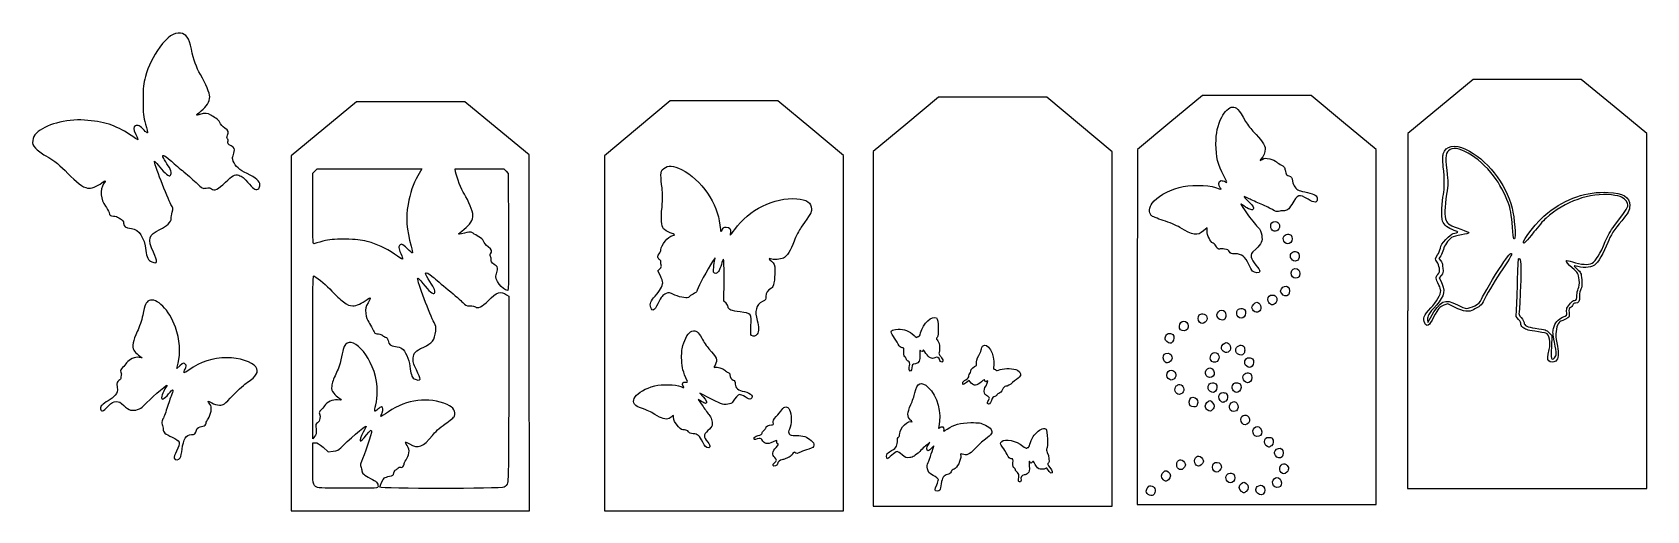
# Model space of a CAD drawing. Header units: centimetres. Extents: x -27.9 to 19.8, y -11 to 3.1.
import ezdxf

# ---------------------------------------------------------------- set-up
doc = ezdxf.new("R2010")
doc.units = ezdxf.units.CM
doc.header["$MEASUREMENT"] = 0
doc.layers.add('Layer 1', color=7, linetype='Continuous')

msp = doc.modelspace()

# ---------------------------------------------------------------- linework, layer by layer
at = {"layer": 'Layer 1'}
for points, knots in [([(-24.34716, -3.65015), (-24.45106, -3.60817), (-24.50895, -3.50082), (-24.52908, -3.3128), (-24.52908, -3.3128), (-24.57102, -2.92116), (-24.7182, -2.69396), (-24.95274, -2.65881), (-24.95274, -2.65881), (-25.13331, -2.63175), (-25.17291, -2.60539), (-25.18258, -2.50587), (-25.18258, -2.50587), (-25.18797, -2.45038), (-25.21071, -2.41069), (-25.24758, -2.39242), (-25.24758, -2.39242), (-25.27877, -2.37697), (-25.32059, -2.35079), (-25.34052, -2.33426), (-25.34052, -2.33426), (-25.36045, -2.31772), (-25.42391, -2.30033), (-25.48155, -2.29561), (-25.48155, -2.29561), (-25.57653, -2.28783), (-25.58889, -2.27811), (-25.61351, -2.19192), (-25.61351, -2.19192), (-25.62845, -2.13961), (-25.67438, -2.05282), (-25.71558, -1.99905), (-25.71558, -1.99905), (-25.8609, -1.80939), (-25.88661, -1.50933), (-25.77201, -1.34067), (-25.77201, -1.34067), (-25.69349, -1.22511), (-25.70488, -1.21757), (-25.82249, -1.30728), (-25.82249, -1.30728), (-25.96703, -1.41753), (-26.15132, -1.48693), (-26.25024, -1.46838), (-26.25024, -1.46838), (-26.38206, -1.44365), (-26.59282, -1.28626), (-26.83065, -1.03495), (-26.83065, -1.03495), (-27.06149, -0.79102), (-27.20468, -0.67702), (-27.49861, -0.50316), (-27.49861, -0.50316), (-27.60369, -0.441), (-27.73306, -0.34212), (-27.78609, -0.28342), (-27.78609, -0.28342), (-27.87375, -0.18639), (-27.8813, -0.16597), (-27.8692, -0.05863), (-27.8692, -0.05863), (-27.85901, 0.0318), (-27.83286, 0.08302), (-27.75751, 0.16019), (-27.75751, 0.16019), (-27.51594, 0.40758), (-26.88602, 0.57795), (-26.34183, 0.54308), (-26.34183, 0.54308), (-25.78065, 0.50712), (-25.40624, 0.38835), (-25.00726, 0.11972), (-25.00726, 0.11972), (-24.86815, 0.02606), (-24.75433, -0.04627), (-24.75433, -0.04101), (-24.75433, -0.04101), (-24.75433, -0.03575), (-24.7841, 0.03587), (-24.82048, 0.11813), (-24.82048, 0.11813), (-24.90044, 0.29894), (-24.90234, 0.33529), (-24.83371, 0.37202), (-24.83371, 0.37202), (-24.76654, 0.40797), (-24.69295, 0.37194), (-24.57522, 0.24549), (-24.57522, 0.24549), (-24.52764, 0.19438), (-24.48322, 0.15806), (-24.47651, 0.16478), (-24.47651, 0.16478), (-24.4698, 0.17149), (-24.49679, 0.28933), (-24.5365, 0.42664), (-24.5365, 0.42664), (-24.60295, 0.65642), (-24.60857, 0.7121), (-24.60703, 1.12609), (-24.60703, 1.12609), (-24.60556, 1.52335), (-24.59739, 1.60544), (-24.5371, 1.82892), (-24.5371, 1.82892), (-24.4553, 2.13214), (-24.30966, 2.43015), (-24.10993, 2.70302), (-24.10993, 2.70302), (-23.89087, 3.00228), (-23.68835, 3.14029), (-23.50443, 3.11562), (-23.50443, 3.11562), (-23.3254, 3.09161), (-23.25099, 2.98244), (-23.17793, 2.63658), (-23.17793, 2.63658), (-23.11043, 2.31702), (-23.03464, 2.10394), (-22.91234, 1.88988), (-22.91234, 1.88988), (-22.75615, 1.61649), (-22.63752, 1.33195), (-22.63824, 1.23243), (-22.63824, 1.23243), (-22.63927, 1.09065), (-22.73072, 0.93726), (-22.88572, 0.81733), (-22.88572, 0.81733), (-22.96602, 0.7552), (-23.02701, 0.69965), (-23.02125, 0.69389), (-23.02125, 0.69389), (-23.01549, 0.68813), (-22.97267, 0.6967), (-22.9261, 0.71293), (-22.9261, 0.71293), (-22.80125, 0.75645), (-22.67957, 0.74893), (-22.60815, 0.69327), (-22.60815, 0.69327), (-22.57345, 0.66622), (-22.5064, 0.62427), (-22.45915, 0.60003), (-22.45915, 0.60003), (-22.41054, 0.57509), (-22.35773, 0.51882), (-22.33749, 0.47038), (-22.33749, 0.47038), (-22.31782, 0.42331), (-22.2523, 0.35053), (-22.19188, 0.30866), (-22.19188, 0.30866), (-22.07463, 0.22741), (-22.0647, 0.20088), (-22.11238, 0.09624), (-22.11238, 0.09624), (-22.13458, 0.04752), (-22.13488, 0.02017), (-22.11349, -0.0056), (-22.11349, -0.0056), (-22.09741, -0.02498), (-22.09086, -0.06612), (-22.09895, -0.09703), (-22.09895, -0.09703), (-22.11055, -0.14138), (-22.09113, -0.16744), (-22.0068, -0.22068), (-22.0068, -0.22068), (-21.906, -0.28431), (-21.90082, -0.29379), (-21.9153, -0.388), (-21.9153, -0.388), (-21.92374, -0.44293), (-21.94118, -0.50843), (-21.95404, -0.53357), (-21.95404, -0.53357), (-21.96896, -0.56273), (-21.96429, -0.61061), (-21.94114, -0.66586), (-21.94114, -0.66586), (-21.8748, -0.82419), (-21.76149, -0.92736), (-21.53543, -1.03529), (-21.53543, -1.03529), (-21.2678, -1.16306), (-21.156, -1.2606), (-21.156, -1.36632), (-21.156, -1.36632), (-21.156, -1.4085), (-21.17029, -1.4573), (-21.18775, -1.47477), (-21.18775, -1.47477), (-21.25512, -1.54214), (-21.33363, -1.50788), (-21.46367, -1.35438), (-21.46367, -1.35438), (-21.62925, -1.15894), (-21.68063, -1.11534), (-21.77777, -1.08784), (-21.77777, -1.08784), (-21.89703, -1.05408), (-21.97104, -1.09292), (-22.17465, -1.29609), (-22.17465, -1.29609), (-22.38097, -1.50198), (-22.5089, -1.56194), (-22.58838, -1.49001), (-22.58838, -1.49001), (-22.6227, -1.45895), (-22.66172, -1.45301), (-22.74221, -1.46661), (-22.74221, -1.46661), (-22.84798, -1.48448), (-22.85374, -1.48131), (-23.04152, -1.30195), (-23.04152, -1.30195), (-23.14682, -1.20137), (-23.32823, -1.04333), (-23.44465, -0.95075), (-23.44465, -0.95075), (-23.56107, -0.85817), (-23.72389, -0.71913), (-23.80649, -0.64176), (-23.80649, -0.64176), (-23.88908, -0.56439), (-23.97571, -0.5011), (-23.99899, -0.5011), (-23.99899, -0.5011), (-24.03737, -0.5011), (-24.03718, -0.50911), (-23.99693, -0.58694), (-23.99693, -0.58694), (-23.97252, -0.63415), (-23.91177, -0.73418), (-23.86195, -0.80922), (-23.86195, -0.80922), (-23.77078, -0.94654), (-23.75159, -1.08018), (-23.81984, -1.10258), (-23.81984, -1.10258), (-23.8606, -1.11595), (-24.03698, -0.95557), (-24.16241, -0.79109), (-24.16241, -0.79109), (-24.21697, -0.71955), (-24.2662, -0.66561), (-24.27182, -0.67122), (-24.27182, -0.67122), (-24.2979, -0.6973), (-23.88759, -1.77179), (-23.78416, -1.94828), (-23.78416, -1.94828), (-23.72258, -2.05336), (-23.71918, -2.07404), (-23.74597, -2.18043), (-23.74597, -2.18043), (-23.76215, -2.24467), (-23.77538, -2.32676), (-23.77538, -2.36286), (-23.77538, -2.36286), (-23.77538, -2.46795), (-23.90417, -2.59313), (-24.1103, -2.68836), (-24.1103, -2.68836), (-24.44757, -2.84419), (-24.48339, -2.97033), (-24.30213, -3.36384), (-24.30213, -3.36384), (-24.17053, -3.64953), (-24.18118, -3.71723), (-24.3472, -3.65015), (-24.3472, -3.65015), (-24.3472, -3.65015), (-24.34716, -3.65015), (-24.34716, -3.65015)], [0, 0, 0, 0, 0.01428571, 0.01428571, 0.01428571, 0.01428571, 0.02857143, 0.02857143, 0.02857143, 0.02857143, 0.04285714, 0.04285714, 0.04285714, 0.04285714, 0.05714286, 0.05714286, 0.05714286, 0.05714286, 0.07142857, 0.07142857, 0.07142857, 0.07142857, 0.08571429, 0.08571429, 0.08571429, 0.08571429, 0.1, 0.1, 0.1, 0.1, 0.11428571, 0.11428571, 0.11428571, 0.11428571, 0.12857143, 0.12857143, 0.12857143, 0.12857143, 0.14285714, 0.14285714, 0.14285714, 0.14285714, 0.15714286, 0.15714286, 0.15714286, 0.15714286, 0.17142857, 0.17142857, 0.17142857, 0.17142857, 0.18571429, 0.18571429, 0.18571429, 0.18571429, 0.2, 0.2, 0.2, 0.2, 0.21428571, 0.21428571, 0.21428571, 0.21428571, 0.22857143, 0.22857143, 0.22857143, 0.22857143, 0.24285714, 0.24285714, 0.24285714, 0.24285714, 0.25714286, 0.25714286, 0.25714286, 0.25714286, 0.27142857, 0.27142857, 0.27142857, 0.27142857, 0.28571429, 0.28571429, 0.28571429, 0.28571429, 0.3, 0.3, 0.3, 0.3, 0.31428571, 0.31428571, 0.31428571, 0.31428571, 0.32857143, 0.32857143, 0.32857143, 0.32857143, 0.34285714, 0.34285714, 0.34285714, 0.34285714, 0.35714286, 0.35714286, 0.35714286, 0.35714286, 0.37142857, 0.37142857, 0.37142857, 0.37142857, 0.38571429, 0.38571429, 0.38571429, 0.38571429, 0.4, 0.4, 0.4, 0.4, 0.41428571, 0.41428571, 0.41428571, 0.41428571, 0.42857143, 0.42857143, 0.42857143, 0.42857143, 0.44285714, 0.44285714, 0.44285714, 0.44285714, 0.45714286, 0.45714286, 0.45714286, 0.45714286, 0.47142857, 0.47142857, 0.47142857, 0.47142857, 0.48571429, 0.48571429, 0.48571429, 0.48571429, 0.5, 0.5, 0.5, 0.5, 0.51428571, 0.51428571, 0.51428571, 0.51428571, 0.52857143, 0.52857143, 0.52857143, 0.52857143, 0.54285714, 0.54285714, 0.54285714, 0.54285714, 0.55714286, 0.55714286, 0.55714286, 0.55714286, 0.57142857, 0.57142857, 0.57142857, 0.57142857, 0.58571429, 0.58571429, 0.58571429, 0.58571429, 0.6, 0.6, 0.6, 0.6, 0.61428571, 0.61428571, 0.61428571, 0.61428571, 0.62857143, 0.62857143, 0.62857143, 0.62857143, 0.64285714, 0.64285714, 0.64285714, 0.64285714, 0.65714286, 0.65714286, 0.65714286, 0.65714286, 0.67142857, 0.67142857, 0.67142857, 0.67142857, 0.68571429, 0.68571429, 0.68571429, 0.68571429, 0.7, 0.7, 0.7, 0.7, 0.71428571, 0.71428571, 0.71428571, 0.71428571, 0.72857143, 0.72857143, 0.72857143, 0.72857143, 0.74285714, 0.74285714, 0.74285714, 0.74285714, 0.75714286, 0.75714286, 0.75714286, 0.75714286, 0.77142857, 0.77142857, 0.77142857, 0.77142857, 0.78571429, 0.78571429, 0.78571429, 0.78571429, 0.8, 0.8, 0.8, 0.8, 0.81428571, 0.81428571, 0.81428571, 0.81428571, 0.82857143, 0.82857143, 0.82857143, 0.82857143, 0.84285714, 0.84285714, 0.84285714, 0.84285714, 0.85714286, 0.85714286, 0.85714286, 0.85714286, 0.87142857, 0.87142857, 0.87142857, 0.87142857, 0.88571429, 0.88571429, 0.88571429, 0.88571429, 0.9, 0.9, 0.9, 0.9, 0.91428571, 0.91428571, 0.91428571, 0.91428571, 0.92857143, 0.92857143, 0.92857143, 0.92857143, 0.94285714, 0.94285714, 0.94285714, 0.94285714, 0.95714286, 0.95714286, 0.95714286, 0.95714286, 0.97142857, 0.97142857, 0.97142857, 0.97142857, 1, 1, 1, 1]), ([(12.76366, -5.09822), (12.76366, -5.09822), (12.76366, 0.14714), (12.76366, 0.14714), (12.76366, 0.14714), (12.76366, 0.14714), (13.72992, 0.9475), (13.72992, 0.9475), (13.72992, 0.9475), (13.72992, 0.9475), (14.69617, 1.74786), (14.69617, 1.74786), (14.69617, 1.74786), (14.69617, 1.74786), (16.29576, 1.74786), (16.29576, 1.74786), (16.29576, 1.74786), (16.29576, 1.74786), (17.89534, 1.74786), (17.89534, 1.74786), (17.89534, 1.74786), (17.89534, 1.74786), (18.86159, 0.9475), (18.86159, 0.9475), (18.86159, 0.9475), (18.86159, 0.9475), (19.82785, 0.14714), (19.82785, 0.14714), (19.82785, 0.14714), (19.82785, 0.14714), (19.82785, -5.09822), (19.82785, -5.09822), (19.82785, -5.09822), (19.82785, -5.09822), (19.82785, -10.34358), (19.82785, -10.34358), (19.82785, -10.34358), (19.82785, -10.34358), (16.29566, -10.34358), (16.29566, -10.34358), (16.29566, -10.34358), (16.29566, -10.34358), (12.76347, -10.34358), (12.76347, -10.34358), (12.76347, -10.34358), (12.76347, -10.34358), (12.76347, -5.09822), (12.76347, -5.09822), (12.76347, -5.09822), (12.76347, -5.09822), (12.76366, -5.09822), (12.76366, -5.09822)], [0, 0, 0, 0, 0.07142857, 0.07142857, 0.07142857, 0.07142857, 0.14285714, 0.14285714, 0.14285714, 0.14285714, 0.21428571, 0.21428571, 0.21428571, 0.21428571, 0.28571429, 0.28571429, 0.28571429, 0.28571429, 0.35714286, 0.35714286, 0.35714286, 0.35714286, 0.42857143, 0.42857143, 0.42857143, 0.42857143, 0.5, 0.5, 0.5, 0.5, 0.57142857, 0.57142857, 0.57142857, 0.57142857, 0.64285714, 0.64285714, 0.64285714, 0.64285714, 0.71428571, 0.71428571, 0.71428571, 0.71428571, 0.78571429, 0.78571429, 0.78571429, 0.78571429, 0.85714286, 0.85714286, 0.85714286, 0.85714286, 1, 1, 1, 1]), ([(-20.22993, -5.75885), (-20.22993, -5.75885), (-20.22993, -0.51266), (-20.22993, -0.51266), (-20.22993, -0.51266), (-20.22993, -0.51266), (-19.26508, 0.28687), (-19.26508, 0.28687), (-19.26508, 0.28687), (-19.26508, 0.28687), (-18.30023, 1.0864), (-18.30023, 1.0864), (-18.30023, 1.0864), (-18.30023, 1.0864), (-16.70004, 1.0864), (-16.70004, 1.0864), (-16.70004, 1.0864), (-16.70004, 1.0864), (-15.09985, 1.0864), (-15.09985, 1.0864), (-15.09985, 1.0864), (-15.09985, 1.0864), (-14.14692, 0.29926), (-14.14692, 0.29926), (-14.14692, 0.29926), (-14.14692, 0.29926), (-13.19399, -0.48788), (-13.19399, -0.48788), (-13.19399, -0.48788), (-13.19399, -0.48788), (-13.193, -5.74647), (-13.193, -5.74647), (-13.193, -5.74647), (-13.193, -5.74647), (-13.19201, -11.00506), (-13.19201, -11.00506), (-13.19201, -11.00506), (-13.19201, -11.00506), (-16.71097, -11.00506), (-16.71097, -11.00506), (-16.71097, -11.00506), (-16.71097, -11.00506), (-20.22993, -11.00506), (-20.22993, -11.00506), (-20.22993, -11.00506), (-20.22993, -11.00506), (-20.22993, -5.75887), (-20.22993, -5.75887), (-20.22993, -5.75887), (-20.22993, -5.75887), (-20.22993, -5.75885), (-20.22993, -5.75885)], [0, 0, 0, 0, 0.07142857, 0.07142857, 0.07142857, 0.07142857, 0.14285714, 0.14285714, 0.14285714, 0.14285714, 0.21428571, 0.21428571, 0.21428571, 0.21428571, 0.28571429, 0.28571429, 0.28571429, 0.28571429, 0.35714286, 0.35714286, 0.35714286, 0.35714286, 0.42857143, 0.42857143, 0.42857143, 0.42857143, 0.5, 0.5, 0.5, 0.5, 0.57142857, 0.57142857, 0.57142857, 0.57142857, 0.64285714, 0.64285714, 0.64285714, 0.64285714, 0.71428571, 0.71428571, 0.71428571, 0.71428571, 0.78571429, 0.78571429, 0.78571429, 0.78571429, 0.85714286, 0.85714286, 0.85714286, 0.85714286, 1, 1, 1, 1]), ([(-10.96951, -5.75793), (-10.96951, -5.75793), (-10.96951, -0.51082), (-10.96951, -0.51082), (-10.96951, -0.51082), (-10.96951, -0.51082), (-9.99863, 0.30103), (-9.99863, 0.30103), (-9.99863, 0.30103), (-9.99863, 0.30103), (-9.02775, 1.11288), (-9.02775, 1.11288), (-9.02775, 1.11288), (-9.02775, 1.11288), (-7.43756, 1.11288), (-7.43756, 1.11288), (-7.43756, 1.11288), (-7.43756, 1.11288), (-5.84737, 1.11288), (-5.84737, 1.11288), (-5.84737, 1.11288), (-5.84737, 1.11288), (-4.87625, 0.30374), (-4.87625, 0.30374), (-4.87625, 0.30374), (-4.87625, 0.30374), (-3.90513, -0.5054), (-3.90513, -0.5054), (-3.90513, -0.5054), (-3.90513, -0.5054), (-3.90513, -5.75522), (-3.90513, -5.75522), (-3.90513, -5.75522), (-3.90513, -5.75522), (-3.90513, -11.00504), (-3.90513, -11.00504), (-3.90513, -11.00504), (-3.90513, -11.00504), (-7.43732, -11.00504), (-7.43732, -11.00504), (-7.43732, -11.00504), (-7.43732, -11.00504), (-10.96951, -11.00504), (-10.96951, -11.00504), (-10.96951, -11.00504), (-10.96951, -11.00504), (-10.96951, -5.75793), (-10.96951, -5.75793)], [0, 0, 0, 0, 0.07692308, 0.07692308, 0.07692308, 0.07692308, 0.15384615, 0.15384615, 0.15384615, 0.15384615, 0.23076923, 0.23076923, 0.23076923, 0.23076923, 0.30769231, 0.30769231, 0.30769231, 0.30769231, 0.38461538, 0.38461538, 0.38461538, 0.38461538, 0.46153846, 0.46153846, 0.46153846, 0.46153846, 0.53846154, 0.53846154, 0.53846154, 0.53846154, 0.61538462, 0.61538462, 0.61538462, 0.61538462, 0.69230769, 0.69230769, 0.69230769, 0.69230769, 0.76923077, 0.76923077, 0.76923077, 0.76923077, 0.84615385, 0.84615385, 0.84615385, 0.84615385, 1, 1, 1, 1]), ([(-3.03043, -5.62738), (-3.03043, -5.62738), (-3.02884, -0.38202), (-3.02884, -0.38202), (-3.02884, -0.38202), (-3.02884, -0.38202), (-2.06507, 0.41834), (-2.06507, 0.41834), (-2.06507, 0.41834), (-2.06507, 0.41834), (-1.10129, 1.2187), (-1.10129, 1.2187), (-1.10129, 1.2187), (-1.10129, 1.2187), (0.49774, 1.2187), (0.49774, 1.2187), (0.49774, 1.2187), (0.49774, 1.2187), (2.09676, 1.2187), (2.09676, 1.2187), (2.09676, 1.2187), (2.09676, 1.2187), (3.06456, 0.41075), (3.06456, 0.41075), (3.06456, 0.41075), (3.06456, 0.41075), (4.03236, -0.3972), (4.03236, -0.3972), (4.03236, -0.3972), (4.03236, -0.3972), (4.03236, -5.63498), (4.03236, -5.63498), (4.03236, -5.63498), (4.03236, -5.63498), (4.03236, -10.87276), (4.03236, -10.87276), (4.03236, -10.87276), (4.03236, -10.87276), (0.50017, -10.87276), (0.50017, -10.87276), (0.50017, -10.87276), (0.50017, -10.87276), (-3.03202, -10.87276), (-3.03202, -10.87276), (-3.03202, -10.87276), (-3.03202, -10.87276), (-3.03043, -5.6274), (-3.03043, -5.6274), (-3.03043, -5.6274), (-3.03043, -5.6274), (-3.03043, -5.62738), (-3.03043, -5.62738)], [0, 0, 0, 0, 0.07142857, 0.07142857, 0.07142857, 0.07142857, 0.14285714, 0.14285714, 0.14285714, 0.14285714, 0.21428571, 0.21428571, 0.21428571, 0.21428571, 0.28571429, 0.28571429, 0.28571429, 0.28571429, 0.35714286, 0.35714286, 0.35714286, 0.35714286, 0.42857143, 0.42857143, 0.42857143, 0.42857143, 0.5, 0.5, 0.5, 0.5, 0.57142857, 0.57142857, 0.57142857, 0.57142857, 0.64285714, 0.64285714, 0.64285714, 0.64285714, 0.71428571, 0.71428571, 0.71428571, 0.71428571, 0.78571429, 0.78571429, 0.78571429, 0.78571429, 0.85714286, 0.85714286, 0.85714286, 0.85714286, 1, 1, 1, 1]), ([(4.77478, -5.57447), (4.77478, -5.57447), (4.77637, -0.32911), (4.77637, -0.32911), (4.77637, -0.32911), (4.77637, -0.32911), (5.74014, 0.47125), (5.74014, 0.47125), (5.74014, 0.47125), (5.74014, 0.47125), (6.70391, 1.27161), (6.70391, 1.27161), (6.70391, 1.27161), (6.70391, 1.27161), (8.30679, 1.27161), (8.30679, 1.27161), (8.30679, 1.27161), (8.30679, 1.27161), (9.90967, 1.27161), (9.90967, 1.27161), (9.90967, 1.27161), (9.90967, 1.27161), (10.87186, 0.47125), (10.87186, 0.47125), (10.87186, 0.47125), (10.87186, 0.47125), (11.83405, -0.32911), (11.83405, -0.32911), (11.83405, -0.32911), (11.83405, -0.32911), (11.8358, -5.57447), (11.8358, -5.57447), (11.8358, -5.57447), (11.8358, -5.57447), (11.83755, -10.81983), (11.83755, -10.81983), (11.83755, -10.81983), (11.83755, -10.81983), (8.30536, -10.81983), (8.30536, -10.81983), (8.30536, -10.81983), (8.30536, -10.81983), (4.77317, -10.81983), (4.77317, -10.81983), (4.77317, -10.81983), (4.77317, -10.81983), (4.77476, -5.57447), (4.77476, -5.57447), (4.77476, -5.57447), (4.77476, -5.57447), (4.77478, -5.57447), (4.77478, -5.57447)], [0, 0, 0, 0, 0.07142857, 0.07142857, 0.07142857, 0.07142857, 0.14285714, 0.14285714, 0.14285714, 0.14285714, 0.21428571, 0.21428571, 0.21428571, 0.21428571, 0.28571429, 0.28571429, 0.28571429, 0.28571429, 0.35714286, 0.35714286, 0.35714286, 0.35714286, 0.42857143, 0.42857143, 0.42857143, 0.42857143, 0.5, 0.5, 0.5, 0.5, 0.57142857, 0.57142857, 0.57142857, 0.57142857, 0.64285714, 0.64285714, 0.64285714, 0.64285714, 0.71428571, 0.71428571, 0.71428571, 0.71428571, 0.78571429, 0.78571429, 0.78571429, 0.78571429, 0.85714286, 0.85714286, 0.85714286, 0.85714286, 1, 1, 1, 1]), ([(8.39799, -3.92504), (8.39799, -3.90189), (8.34383, -3.81956), (8.27763, -3.74207), (8.27763, -3.74207), (8.20144, -3.65289), (8.15152, -3.56579), (8.14162, -3.50475), (8.14162, -3.50475), (8.12691, -3.41411), (8.13485, -3.40006), (8.27382, -3.271), (8.27382, -3.271), (8.44964, -3.1077), (8.47619, -3.0467), (8.45199, -2.86159), (8.45199, -2.86159), (8.43696, -2.74666), (8.41455, -2.70194), (8.32601, -2.61024), (8.32601, -2.61024), (8.26677, -2.54889), (8.11955, -2.36177), (7.99884, -2.19442), (7.99884, -2.19442), (7.81811, -1.94385), (7.79545, -1.9023), (7.87041, -1.95899), (7.87041, -1.95899), (8.00253, -2.05891), (8.13265, -2.121), (8.17549, -2.10456), (8.17549, -2.10456), (8.24801, -2.07673), (8.21101, -1.99751), (8.06065, -1.85867), (8.06065, -1.85867), (7.97698, -1.78141), (7.91784, -1.71818), (7.92924, -1.71818), (7.92924, -1.71818), (7.94064, -1.71817), (8.00612, -1.74644), (8.07476, -1.78099), (8.07476, -1.78099), (8.1434, -1.81554), (8.30671, -1.88923), (8.43768, -1.94474), (8.43768, -1.94474), (8.56865, -2.00025), (8.72196, -2.07428), (8.77837, -2.10926), (8.77837, -2.10926), (8.85142, -2.15455), (8.90091, -2.16785), (8.95035, -2.15547), (8.95035, -2.15547), (8.98853, -2.14591), (9.04358, -2.13781), (9.07268, -2.13746), (9.07268, -2.13746), (9.20768, -2.13585), (9.24342, -2.1107), (9.33956, -1.94965), (9.33956, -1.94965), (9.52175, -1.64446), (9.55073, -1.63519), (9.8184, -1.79663), (9.8184, -1.79663), (10.00771, -1.91081), (10.09133, -1.90801), (10.09133, -1.78748), (10.09133, -1.78748), (10.09133, -1.69419), (10.01156, -1.64138), (9.80589, -1.59849), (9.80589, -1.59849), (9.70288, -1.57701), (9.59102, -1.54879), (9.55731, -1.53577), (9.55731, -1.53577), (9.4548, -1.49619), (9.38253, -1.39461), (9.36315, -1.26287), (9.36315, -1.26287), (9.34666, -1.15075), (9.3358, -1.13533), (9.25442, -1.10847), (9.25442, -1.10847), (9.20469, -1.09206), (9.16618, -1.06477), (9.16882, -1.04782), (9.16882, -1.04782), (9.17147, -1.03087), (9.16649, -0.99915), (9.15778, -0.97732), (9.15778, -0.97732), (9.14906, -0.95549), (9.13822, -0.91382), (9.13368, -0.88472), (9.13368, -0.88472), (9.12915, -0.85562), (9.0855, -0.81185), (9.0367, -0.78746), (9.0367, -0.78746), (8.98789, -0.76307), (8.92244, -0.71987), (8.89126, -0.69146), (8.89126, -0.69146), (8.86007, -0.66305), (8.77091, -0.62391), (8.69313, -0.60448), (8.69313, -0.60448), (8.56561, -0.57262), (8.54353, -0.57384), (8.46863, -0.61682), (8.46863, -0.61682), (8.38809, -0.66305), (8.38686, -0.66302), (8.42828, -0.61585), (8.42828, -0.61585), (8.50215, -0.53173), (8.55675, -0.4012), (8.55675, -0.30872), (8.55675, -0.30872), (8.55675, -0.20592), (8.4193, -0.0055), (8.21506, 0.18949), (8.21506, 0.18949), (8.14495, 0.25643), (8.0365, 0.3993), (7.97406, 0.50699), (7.97406, 0.50699), (7.76015, 0.8759), (7.71222, 0.92768), (7.58459, 0.92768), (7.58459, 0.92768), (7.49119, 0.92768), (7.34939, 0.79446), (7.26765, 0.62991), (7.26765, 0.62991), (7.14416, 0.38132), (7.09969, 0.17276), (7.09819, -0.16489), (7.09819, -0.16489), (7.09655, -0.53323), (7.15841, -0.78756), (7.32641, -1.10338), (7.32641, -1.10338), (7.4362, -1.30977), (7.44026, -1.32393), (7.37784, -1.28304), (7.37784, -1.28304), (7.34057, -1.25862), (7.284, -1.24236), (7.25212, -1.24689), (7.25212, -1.24689), (7.17623, -1.25769), (7.15836, -1.38479), (7.22273, -1.45592), (7.22273, -1.45592), (7.28001, -1.51921), (7.27608, -1.51901), (7.08585, -1.4489), (7.08585, -1.4489), (6.8566, -1.36441), (6.30264, -1.36395), (6.00884, -1.44801), (6.00884, -1.44801), (5.66362, -1.54678), (5.3513, -1.72871), (5.21087, -1.91282), (5.21087, -1.91282), (5.12525, -2.02508), (5.1126, -2.19565), (5.18404, -2.2746), (5.18404, -2.2746), (5.20998, -2.30326), (5.36716, -2.36876), (5.53775, -2.42199), (5.53775, -2.42199), (5.72307, -2.47982), (5.9195, -2.56314), (6.03328, -2.63218), (6.03328, -2.63218), (6.41704, -2.86504), (6.551, -2.88487), (6.72637, -2.73476), (6.72637, -2.73476), (6.72637, -2.73476), (6.83697, -2.64009), (6.83697, -2.64009), (6.83697, -2.64009), (6.83697, -2.64009), (6.83697, -2.73504), (6.83697, -2.73504), (6.83697, -2.73504), (6.83697, -2.86192), (6.92895, -3.05119), (7.01229, -3.09579), (7.01229, -3.09579), (7.04932, -3.11561), (7.09726, -3.16595), (7.11883, -3.20766), (7.11883, -3.20766), (7.14582, -3.25986), (7.1713, -3.27842), (7.20054, -3.26719), (7.20054, -3.26719), (7.22391, -3.25822), (7.29315, -3.2584), (7.35441, -3.26759), (7.35441, -3.26759), (7.43723, -3.28001), (7.47322, -3.3006), (7.49477, -3.3479), (7.49477, -3.3479), (7.52007, -3.40342), (7.54157, -3.41151), (7.66395, -3.41151), (7.66395, -3.41151), (7.86918, -3.41151), (7.95636, -3.47949), (8.07112, -3.72901), (8.07112, -3.72901), (8.10793, -3.80905), (8.15672, -3.89537), (8.17953, -3.92083), (8.17953, -3.92083), (8.23368, -3.98129), (8.39801, -3.98446), (8.39801, -3.92505), (8.39801, -3.92505), (8.39801, -3.92505), (8.39799, -3.92504), (8.39799, -3.92504)], [0, 0, 0, 0, 0.01666667, 0.01666667, 0.01666667, 0.01666667, 0.03333333, 0.03333333, 0.03333333, 0.03333333, 0.05, 0.05, 0.05, 0.05, 0.06666667, 0.06666667, 0.06666667, 0.06666667, 0.08333333, 0.08333333, 0.08333333, 0.08333333, 0.1, 0.1, 0.1, 0.1, 0.11666667, 0.11666667, 0.11666667, 0.11666667, 0.13333333, 0.13333333, 0.13333333, 0.13333333, 0.15, 0.15, 0.15, 0.15, 0.16666667, 0.16666667, 0.16666667, 0.16666667, 0.18333333, 0.18333333, 0.18333333, 0.18333333, 0.2, 0.2, 0.2, 0.2, 0.21666667, 0.21666667, 0.21666667, 0.21666667, 0.23333333, 0.23333333, 0.23333333, 0.23333333, 0.25, 0.25, 0.25, 0.25, 0.26666667, 0.26666667, 0.26666667, 0.26666667, 0.28333333, 0.28333333, 0.28333333, 0.28333333, 0.3, 0.3, 0.3, 0.3, 0.31666667, 0.31666667, 0.31666667, 0.31666667, 0.33333333, 0.33333333, 0.33333333, 0.33333333, 0.35, 0.35, 0.35, 0.35, 0.36666667, 0.36666667, 0.36666667, 0.36666667, 0.38333333, 0.38333333, 0.38333333, 0.38333333, 0.4, 0.4, 0.4, 0.4, 0.41666667, 0.41666667, 0.41666667, 0.41666667, 0.43333333, 0.43333333, 0.43333333, 0.43333333, 0.45, 0.45, 0.45, 0.45, 0.46666667, 0.46666667, 0.46666667, 0.46666667, 0.48333333, 0.48333333, 0.48333333, 0.48333333, 0.5, 0.5, 0.5, 0.5, 0.51666667, 0.51666667, 0.51666667, 0.51666667, 0.53333333, 0.53333333, 0.53333333, 0.53333333, 0.55, 0.55, 0.55, 0.55, 0.56666667, 0.56666667, 0.56666667, 0.56666667, 0.58333333, 0.58333333, 0.58333333, 0.58333333, 0.6, 0.6, 0.6, 0.6, 0.61666667, 0.61666667, 0.61666667, 0.61666667, 0.63333333, 0.63333333, 0.63333333, 0.63333333, 0.65, 0.65, 0.65, 0.65, 0.66666667, 0.66666667, 0.66666667, 0.66666667, 0.68333333, 0.68333333, 0.68333333, 0.68333333, 0.7, 0.7, 0.7, 0.7, 0.71666667, 0.71666667, 0.71666667, 0.71666667, 0.73333333, 0.73333333, 0.73333333, 0.73333333, 0.75, 0.75, 0.75, 0.75, 0.76666667, 0.76666667, 0.76666667, 0.76666667, 0.78333333, 0.78333333, 0.78333333, 0.78333333, 0.8, 0.8, 0.8, 0.8, 0.81666667, 0.81666667, 0.81666667, 0.81666667, 0.83333333, 0.83333333, 0.83333333, 0.83333333, 0.85, 0.85, 0.85, 0.85, 0.86666667, 0.86666667, 0.86666667, 0.86666667, 0.88333333, 0.88333333, 0.88333333, 0.88333333, 0.9, 0.9, 0.9, 0.9, 0.91666667, 0.91666667, 0.91666667, 0.91666667, 0.93333333, 0.93333333, 0.93333333, 0.93333333, 0.95, 0.95, 0.95, 0.95, 0.96666667, 0.96666667, 0.96666667, 0.96666667, 1, 1, 1, 1]), ([(13.5309, -5.2868), (13.67931, -5.00244), (13.69393, -4.98539), (13.8359, -4.93117), (13.8359, -4.93117), (13.8359, -4.93117), (13.95152, -4.88702), (13.95152, -4.88702), (13.95152, -4.88702), (13.95152, -4.88702), (14.16305, -4.99593), (14.16305, -4.99593), (14.16305, -4.99593), (14.40159, -5.11875), (14.58891, -5.14095), (14.71109, -5.06089), (14.71109, -5.06089), (14.74798, -5.03672), (14.81602, -4.99802), (14.86229, -4.9749), (14.86229, -4.9749), (14.91334, -4.94939), (14.96582, -4.89124), (14.99576, -4.82702), (14.99576, -4.82702), (15.08547, -4.63458), (15.31077, -4.24881), (15.48709, -3.98577), (15.48709, -3.98577), (15.75174, -3.59094), (15.83278, -3.45717), (15.83278, -3.41518), (15.83278, -3.41518), (15.83278, -3.34668), (15.73026, -3.46245), (15.54317, -3.74222), (15.54317, -3.74222), (15.31986, -4.07615), (15.00122, -4.61622), (14.94584, -4.75462), (14.94584, -4.75462), (14.91147, -4.84052), (14.8741, -4.87572), (14.74601, -4.94287), (14.74601, -4.94287), (14.65936, -4.98829), (14.55402, -5.02545), (14.51192, -5.02545), (14.51192, -5.02545), (14.46982, -5.02545), (14.34388, -4.97782), (14.23205, -4.91962), (14.23205, -4.91962), (13.85389, -4.72279), (13.73759, -4.77878), (13.4352, -5.30327), (13.4352, -5.30327), (13.4352, -5.30327), (13.35893, -5.43556), (13.35893, -5.43556), (13.35893, -5.43556), (13.35893, -5.43556), (13.35063, -5.34941), (13.35063, -5.34941), (13.35063, -5.34941), (13.34119, -5.25149), (13.37973, -5.1892), (13.61424, -4.92334), (13.61424, -4.92334), (13.855, -4.6504), (13.88549, -4.47879), (13.74108, -4.20936), (13.74108, -4.20936), (13.74108, -4.20936), (13.6919, -4.11761), (13.6919, -4.11761), (13.6919, -4.11761), (13.6919, -4.11761), (13.75912, -4.03772), (13.75912, -4.03772), (13.75912, -4.03772), (13.80904, -3.97839), (13.82201, -3.9403), (13.8095, -3.88971), (13.8095, -3.88971), (13.80024, -3.85224), (13.79336, -3.79053), (13.79421, -3.75257), (13.79421, -3.75257), (13.79506, -3.71461), (13.77105, -3.65214), (13.74085, -3.61374), (13.74085, -3.61374), (13.74085, -3.61374), (13.68594, -3.54393), (13.68594, -3.54393), (13.68594, -3.54393), (13.68594, -3.54393), (13.73969, -3.46845), (13.73969, -3.46845), (13.73969, -3.46845), (13.76925, -3.42693), (13.80486, -3.34216), (13.81881, -3.28006), (13.81881, -3.28006), (13.8451, -3.16307), (13.94841, -3.01462), (14.06318, -2.92893), (14.06318, -2.92893), (14.10303, -2.89918), (14.21823, -2.86691), (14.35269, -2.84784), (14.35269, -2.84784), (14.47552, -2.83042), (14.57601, -2.80426), (14.57601, -2.78971), (14.57601, -2.78971), (14.57601, -2.77516), (14.46885, -2.7271), (14.33788, -2.68292), (14.33788, -2.68292), (14.01921, -2.57541), (13.94202, -2.53049), (13.89843, -2.42716), (13.89843, -2.42716), (13.84834, -2.30841), (13.85359, -2.03265), (13.91326, -1.64912), (13.91326, -1.64912), (13.96084, -1.34331), (13.96113, -1.31101), (13.9196, -0.93902), (13.9196, -0.93902), (13.871, -0.50357), (13.88536, -0.41512), (14.01887, -0.32765), (14.01887, -0.32765), (14.26911, -0.16369), (14.98956, -0.63168), (15.38215, -1.21321), (15.38215, -1.21321), (15.51752, -1.41373), (15.7032, -1.78331), (15.76213, -1.96951), (15.76213, -1.96951), (15.80693, -2.11107), (15.84528, -2.38293), (15.87318, -2.75673), (15.87318, -2.75673), (15.88454, -2.90899), (15.90004, -2.98241), (15.91842, -2.97105), (15.91842, -2.97105), (15.96714, -2.94094), (15.92161, -2.34399), (15.84867, -2.05661), (15.84867, -2.05661), (15.66342, -1.32672), (15.09172, -0.60283), (14.47121, -0.31246), (14.47121, -0.31246), (14.14879, -0.16158), (13.88798, -0.21734), (13.81761, -0.4522), (13.81761, -0.4522), (13.79255, -0.53585), (13.7924, -0.62162), (13.81695, -0.84235), (13.81695, -0.84235), (13.85479, -1.1826), (13.85652, -1.50783), (13.82128, -1.65201), (13.82128, -1.65201), (13.77538, -1.83976), (13.75825, -2.3329), (13.79388, -2.44085), (13.79388, -2.44085), (13.83318, -2.55993), (13.95203, -2.6551), (14.14246, -2.71997), (14.14246, -2.71997), (14.28887, -2.76984), (14.28742, -2.77415), (14.11105, -2.81305), (14.11105, -2.81305), (14.0736, -2.82131), (13.97682, -2.8974), (13.896, -2.98214), (13.896, -2.98214), (13.78453, -3.099), (13.74462, -3.16243), (13.7307, -3.24481), (13.7307, -3.24481), (13.72061, -3.30454), (13.68344, -3.39261), (13.6481, -3.44051), (13.6481, -3.44051), (13.57097, -3.54506), (13.56912, -3.57058), (13.63277, -3.65266), (13.63277, -3.65266), (13.65968, -3.68736), (13.68973, -3.76728), (13.69955, -3.83024), (13.69955, -3.83024), (13.71487, -3.92847), (13.70807, -3.95583), (13.65161, -4.02293), (13.65161, -4.02293), (13.57997, -4.10806), (13.5822, -4.12687), (13.68868, -4.33558), (13.68868, -4.33558), (13.71833, -4.3937), (13.74259, -4.46916), (13.74259, -4.50327), (13.74259, -4.50327), (13.74259, -4.60814), (13.60977, -4.83883), (13.45145, -5.00896), (13.45145, -5.00896), (13.23306, -5.24363), (13.20443, -5.31557), (13.27114, -5.46199), (13.27114, -5.46199), (13.32802, -5.58684), (13.39949, -5.53864), (13.53092, -5.2868), (13.53092, -5.2868), (13.53092, -5.2868), (13.5309, -5.2868), (13.5309, -5.2868)], [0, 0, 0, 0, 0.01694915, 0.01694915, 0.01694915, 0.01694915, 0.03389831, 0.03389831, 0.03389831, 0.03389831, 0.05084746, 0.05084746, 0.05084746, 0.05084746, 0.06779661, 0.06779661, 0.06779661, 0.06779661, 0.08474576, 0.08474576, 0.08474576, 0.08474576, 0.10169492, 0.10169492, 0.10169492, 0.10169492, 0.11864407, 0.11864407, 0.11864407, 0.11864407, 0.13559322, 0.13559322, 0.13559322, 0.13559322, 0.15254237, 0.15254237, 0.15254237, 0.15254237, 0.16949153, 0.16949153, 0.16949153, 0.16949153, 0.18644068, 0.18644068, 0.18644068, 0.18644068, 0.20338983, 0.20338983, 0.20338983, 0.20338983, 0.22033898, 0.22033898, 0.22033898, 0.22033898, 0.23728814, 0.23728814, 0.23728814, 0.23728814, 0.25423729, 0.25423729, 0.25423729, 0.25423729, 0.27118644, 0.27118644, 0.27118644, 0.27118644, 0.28813559, 0.28813559, 0.28813559, 0.28813559, 0.30508475, 0.30508475, 0.30508475, 0.30508475, 0.3220339, 0.3220339, 0.3220339, 0.3220339, 0.33898305, 0.33898305, 0.33898305, 0.33898305, 0.3559322, 0.3559322, 0.3559322, 0.3559322, 0.37288136, 0.37288136, 0.37288136, 0.37288136, 0.38983051, 0.38983051, 0.38983051, 0.38983051, 0.40677966, 0.40677966, 0.40677966, 0.40677966, 0.42372881, 0.42372881, 0.42372881, 0.42372881, 0.44067797, 0.44067797, 0.44067797, 0.44067797, 0.45762712, 0.45762712, 0.45762712, 0.45762712, 0.47457627, 0.47457627, 0.47457627, 0.47457627, 0.49152542, 0.49152542, 0.49152542, 0.49152542, 0.50847458, 0.50847458, 0.50847458, 0.50847458, 0.52542373, 0.52542373, 0.52542373, 0.52542373, 0.54237288, 0.54237288, 0.54237288, 0.54237288, 0.55932203, 0.55932203, 0.55932203, 0.55932203, 0.57627119, 0.57627119, 0.57627119, 0.57627119, 0.59322034, 0.59322034, 0.59322034, 0.59322034, 0.61016949, 0.61016949, 0.61016949, 0.61016949, 0.62711864, 0.62711864, 0.62711864, 0.62711864, 0.6440678, 0.6440678, 0.6440678, 0.6440678, 0.66101695, 0.66101695, 0.66101695, 0.66101695, 0.6779661, 0.6779661, 0.6779661, 0.6779661, 0.69491525, 0.69491525, 0.69491525, 0.69491525, 0.71186441, 0.71186441, 0.71186441, 0.71186441, 0.72881356, 0.72881356, 0.72881356, 0.72881356, 0.74576271, 0.74576271, 0.74576271, 0.74576271, 0.76271186, 0.76271186, 0.76271186, 0.76271186, 0.77966102, 0.77966102, 0.77966102, 0.77966102, 0.79661017, 0.79661017, 0.79661017, 0.79661017, 0.81355932, 0.81355932, 0.81355932, 0.81355932, 0.83050847, 0.83050847, 0.83050847, 0.83050847, 0.84745763, 0.84745763, 0.84745763, 0.84745763, 0.86440678, 0.86440678, 0.86440678, 0.86440678, 0.88135593, 0.88135593, 0.88135593, 0.88135593, 0.89830508, 0.89830508, 0.89830508, 0.89830508, 0.91525424, 0.91525424, 0.91525424, 0.91525424, 0.93220339, 0.93220339, 0.93220339, 0.93220339, 0.94915254, 0.94915254, 0.94915254, 0.94915254, 0.96610169, 0.96610169, 0.96610169, 0.96610169, 1, 1, 1, 1]), ([(-16.96499, -3.47103), (-17.05144, -3.27182), (-17.0654, -3.20463), (-17.02935, -3.1612), (-17.02935, -3.1612), (-16.97863, -3.10009), (-16.95853, -3.10854), (-16.8017, -3.25686), (-16.8017, -3.25686), (-16.72237, -3.33188), (-16.65292, -3.38844), (-16.64735, -3.38254), (-16.64735, -3.38254), (-16.64179, -3.37664), (-16.65985, -3.28847), (-16.68749, -3.1866), (-16.68749, -3.1866), (-16.8222, -2.6901), (-16.84702, -2.34815), (-16.77735, -1.94862), (-16.77735, -1.94862), (-16.7205, -1.62263), (-16.62348, -1.33778), (-16.48933, -1.10301), (-16.48933, -1.10301), (-16.48933, -1.10301), (-16.37216, -0.89796), (-16.37216, -0.89796), (-16.37216, -0.89796), (-16.37216, -0.89796), (-17.9186, -0.89796), (-17.9186, -0.89796), (-17.9186, -0.89796), (-17.9186, -0.89796), (-19.46504, -0.89796), (-19.46504, -0.89796), (-19.46504, -0.89796), (-19.46504, -0.89796), (-19.52998, -0.9629), (-19.52998, -0.9629), (-19.52998, -0.9629), (-19.52998, -0.9629), (-19.59492, -1.02784), (-19.59492, -1.02784), (-19.59492, -1.02784), (-19.59492, -1.02784), (-19.59492, -2.07698), (-19.59492, -2.07698), (-19.59492, -2.07698), (-19.59492, -2.90542), (-19.58796, -3.12345), (-19.56185, -3.11343), (-19.56185, -3.11343), (-19.54366, -3.10645), (-19.42162, -3.07243), (-19.29065, -3.03784), (-19.29065, -3.03784), (-19.08483, -2.98347), (-18.9969, -2.97541), (-18.64242, -2.97839), (-18.64242, -2.97839), (-18.29695, -2.98129), (-18.1927, -2.99227), (-17.98096, -3.048), (-17.98096, -3.048), (-17.67531, -3.12845), (-17.45342, -3.2314), (-17.17398, -3.4224), (-17.17398, -3.4224), (-17.05756, -3.50197), (-16.95322, -3.56779), (-16.94211, -3.56867), (-16.94211, -3.56867), (-16.931, -3.56955), (-16.94129, -3.52561), (-16.96497, -3.47104), (-16.96497, -3.47104), (-16.96497, -3.47104), (-16.96499, -3.47103), (-16.96499, -3.47103)], [0, 0, 0, 0, 0.04761905, 0.04761905, 0.04761905, 0.04761905, 0.0952381, 0.0952381, 0.0952381, 0.0952381, 0.14285714, 0.14285714, 0.14285714, 0.14285714, 0.19047619, 0.19047619, 0.19047619, 0.19047619, 0.23809524, 0.23809524, 0.23809524, 0.23809524, 0.28571429, 0.28571429, 0.28571429, 0.28571429, 0.33333333, 0.33333333, 0.33333333, 0.33333333, 0.38095238, 0.38095238, 0.38095238, 0.38095238, 0.42857143, 0.42857143, 0.42857143, 0.42857143, 0.47619048, 0.47619048, 0.47619048, 0.47619048, 0.52380952, 0.52380952, 0.52380952, 0.52380952, 0.57142857, 0.57142857, 0.57142857, 0.57142857, 0.61904762, 0.61904762, 0.61904762, 0.61904762, 0.66666667, 0.66666667, 0.66666667, 0.66666667, 0.71428571, 0.71428571, 0.71428571, 0.71428571, 0.76190476, 0.76190476, 0.76190476, 0.76190476, 0.80952381, 0.80952381, 0.80952381, 0.80952381, 0.85714286, 0.85714286, 0.85714286, 0.85714286, 0.9047619, 0.9047619, 0.9047619, 0.9047619, 1, 1, 1, 1]), ([(-13.80643, -2.76539), (-13.80643, -2.76539), (-13.81378, -1.03449), (-13.81378, -1.03449), (-13.81378, -1.03449), (-13.81378, -1.03449), (-13.87792, -0.96623), (-13.87792, -0.96623), (-13.87792, -0.96623), (-13.87792, -0.96623), (-13.94206, -0.89797), (-13.94206, -0.89797), (-13.94206, -0.89797), (-13.94206, -0.89797), (-14.66439, -0.89797), (-14.66439, -0.89797), (-14.66439, -0.89797), (-14.66439, -0.89797), (-15.38672, -0.89797), (-15.38672, -0.89797), (-15.38672, -0.89797), (-15.38672, -0.89797), (-15.37027, -0.98396), (-15.37027, -0.98396), (-15.37027, -0.98396), (-15.33769, -1.15423), (-15.19855, -1.51219), (-15.11259, -1.64688), (-15.11259, -1.64688), (-14.99225, -1.83544), (-14.85888, -2.16181), (-14.85888, -2.26774), (-14.85888, -2.26774), (-14.85888, -2.40552), (-14.95003, -2.54979), (-15.12287, -2.68558), (-15.12287, -2.68558), (-15.21051, -2.75443), (-15.28222, -2.81646), (-15.28222, -2.8234), (-15.28222, -2.8234), (-15.28222, -2.83035), (-15.24352, -2.82737), (-15.19623, -2.81678), (-15.19623, -2.81678), (-14.92896, -2.75693), (-14.91111, -2.75621), (-14.8515, -2.80274), (-14.8515, -2.80274), (-14.81918, -2.82797), (-14.74345, -2.87363), (-14.68321, -2.90421), (-14.68321, -2.90421), (-14.612, -2.94036), (-14.56428, -2.98677), (-14.54682, -3.03687), (-14.54682, -3.03687), (-14.53205, -3.07925), (-14.4712, -3.15311), (-14.41161, -3.201), (-14.41161, -3.201), (-14.30054, -3.29026), (-14.27858, -3.34979), (-14.33567, -3.40688), (-14.33567, -3.40688), (-14.3605, -3.43171), (-14.3609, -3.45079), (-14.33735, -3.4885), (-14.33735, -3.4885), (-14.32045, -3.51556), (-14.31301, -3.56215), (-14.32083, -3.59203), (-14.32083, -3.59203), (-14.3317, -3.63361), (-14.30983, -3.66381), (-14.22761, -3.72076), (-14.22761, -3.72076), (-14.1285, -3.7894), (-14.12139, -3.80233), (-14.13583, -3.88776), (-14.13583, -3.88776), (-14.14444, -3.93869), (-14.16182, -4.00042), (-14.17446, -4.02493), (-14.17446, -4.02493), (-14.23607, -4.14443), (-13.98475, -4.49048), (-13.83289, -4.49524), (-13.83289, -4.49524), (-13.80571, -4.49609), (-13.80052, -4.15685), (-13.80643, -2.7654), (-13.80643, -2.7654), (-13.80643, -2.7654), (-13.80643, -2.76539), (-13.80643, -2.76539)], [0, 0, 0, 0, 0.04, 0.04, 0.04, 0.04, 0.08, 0.08, 0.08, 0.08, 0.12, 0.12, 0.12, 0.12, 0.16, 0.16, 0.16, 0.16, 0.2, 0.2, 0.2, 0.2, 0.24, 0.24, 0.24, 0.24, 0.28, 0.28, 0.28, 0.28, 0.32, 0.32, 0.32, 0.32, 0.36, 0.36, 0.36, 0.36, 0.4, 0.4, 0.4, 0.4, 0.44, 0.44, 0.44, 0.44, 0.48, 0.48, 0.48, 0.48, 0.52, 0.52, 0.52, 0.52, 0.56, 0.56, 0.56, 0.56, 0.6, 0.6, 0.6, 0.6, 0.64, 0.64, 0.64, 0.64, 0.68, 0.68, 0.68, 0.68, 0.72, 0.72, 0.72, 0.72, 0.76, 0.76, 0.76, 0.76, 0.8, 0.8, 0.8, 0.8, 0.84, 0.84, 0.84, 0.84, 0.88, 0.88, 0.88, 0.88, 0.92, 0.92, 0.92, 0.92, 1, 1, 1, 1]), ([(-6.45987, -5.78686), (-6.4081, -5.71294), (-6.40761, -5.55331), (-6.45866, -5.38505), (-6.45866, -5.38505), (-6.54188, -5.11073), (-6.489, -4.9186), (-6.30398, -4.82299), (-6.30398, -4.82299), (-6.20129, -4.76993), (-6.19434, -4.75934), (-6.20195, -4.66765), (-6.20195, -4.66765), (-6.2104, -4.5657), (-6.15843, -4.49112), (-6.03599, -4.42949), (-6.03599, -4.42949), (-5.97291, -4.39774), (-5.93623, -4.1977), (-5.93909, -3.90098), (-5.93909, -3.90098), (-5.9408, -3.72304), (-5.94463, -3.7123), (-6.03664, -3.62724), (-6.03664, -3.62724), (-6.11591, -3.55396), (-6.12174, -3.54214), (-6.07049, -3.55861), (-6.07049, -3.55861), (-5.97718, -3.5886), (-5.76674, -3.57771), (-5.68554, -3.53867), (-5.68554, -3.53867), (-5.58456, -3.49013), (-5.47268, -3.31186), (-5.36704, -3.03114), (-5.36704, -3.03114), (-5.3173, -2.89898), (-5.22176, -2.7132), (-5.15472, -2.6183), (-5.15472, -2.6183), (-4.87761, -2.226), (-4.85764, -2.19062), (-4.85764, -2.0918), (-4.85764, -2.0918), (-4.85764, -1.89904), (-4.99345, -1.80097), (-5.29067, -1.77909), (-5.29067, -1.77909), (-5.9461, -1.73084), (-6.71131, -2.11002), (-7.12312, -2.68712), (-7.12312, -2.68712), (-7.18935, -2.77993), (-7.24815, -2.85587), (-7.25378, -2.85587), (-7.25378, -2.85587), (-7.25941, -2.85587), (-7.25689, -2.82018), (-7.24816, -2.77656), (-7.24816, -2.77656), (-7.22808, -2.67618), (-7.27475, -2.61774), (-7.37498, -2.61774), (-7.37498, -2.61774), (-7.43112, -2.61774), (-7.45976, -2.63547), (-7.48182, -2.68389), (-7.48182, -2.68389), (-7.4984, -2.72027), (-7.52021, -2.75004), (-7.53029, -2.75004), (-7.53029, -2.75004), (-7.54037, -2.75004), (-7.55595, -2.66372), (-7.56491, -2.55822), (-7.56491, -2.55822), (-7.61862, -1.92575), (-8.10534, -1.21951), (-8.69739, -0.91496), (-8.69739, -0.91496), (-8.93565, -0.7924), (-9.09841, -0.78374), (-9.22123, -0.88709), (-9.22123, -0.88709), (-9.29233, -0.94692), (-9.30264, -0.97249), (-9.30264, -1.08914), (-9.30264, -1.08914), (-9.30264, -1.1626), (-9.2885, -1.32886), (-9.27123, -1.45863), (-9.27123, -1.45863), (-9.2468, -1.6421), (-9.24701, -1.76926), (-9.27215, -2.03048), (-9.27215, -2.03048), (-9.30735, -2.39619), (-9.29441, -2.57635), (-9.22647, -2.66642), (-9.22647, -2.66642), (-9.20238, -2.69836), (-9.11301, -2.7528), (-9.02788, -2.7874), (-9.02788, -2.7874), (-8.87663, -2.84887), (-8.87491, -2.85071), (-8.95262, -2.86778), (-8.95262, -2.86778), (-9.09403, -2.89884), (-9.30264, -3.15207), (-9.30264, -3.29267), (-9.30264, -3.29267), (-9.30264, -3.31555), (-9.32764, -3.36809), (-9.35819, -3.40941), (-9.35819, -3.40941), (-9.40366, -3.47091), (-9.40829, -3.49472), (-9.38372, -3.54063), (-9.38372, -3.54063), (-9.36721, -3.57148), (-9.34136, -3.59672), (-9.32628, -3.59672), (-9.32628, -3.59672), (-9.3112, -3.59672), (-9.30232, -3.62351), (-9.30655, -3.65625), (-9.30655, -3.65625), (-9.31078, -3.68899), (-9.30443, -3.73155), (-9.29244, -3.75081), (-9.29244, -3.75081), (-9.27844, -3.77331), (-9.29243, -3.80903), (-9.33153, -3.85066), (-9.33153, -3.85066), (-9.33153, -3.85066), (-9.39242, -3.91548), (-9.39242, -3.91548), (-9.39242, -3.91548), (-9.39242, -3.91548), (-9.32107, -4.06096), (-9.32107, -4.06096), (-9.32107, -4.06096), (-9.28183, -4.14097), (-9.24972, -4.23314), (-9.24972, -4.26577), (-9.24972, -4.26577), (-9.24972, -4.35234), (-9.3454, -4.51825), (-9.47672, -4.65938), (-9.47672, -4.65938), (-9.60377, -4.79593), (-9.64003, -4.89213), (-9.60355, -4.99585), (-9.60355, -4.99585), (-9.55731, -5.12735), (-9.49601, -5.09656), (-9.39635, -4.89177), (-9.39635, -4.89177), (-9.28341, -4.65971), (-9.25974, -4.63011), (-9.15061, -4.58449), (-9.15061, -4.58449), (-9.07127, -4.55133), (-9.05133, -4.55467), (-8.88898, -4.62828), (-8.88898, -4.62828), (-8.71195, -4.70855), (-8.50222, -4.73494), (-8.46897, -4.68113), (-8.46897, -4.68113), (-8.45985, -4.66637), (-8.40557, -4.63041), (-8.34835, -4.60122), (-8.34835, -4.60122), (-8.29113, -4.57203), (-8.24431, -4.53249), (-8.24431, -4.51336), (-8.24431, -4.51336), (-8.24431, -4.49423), (-8.18624, -4.36648), (-8.11527, -4.22947), (-8.11527, -4.22947), (-7.95815, -3.92617), (-7.67946, -3.45751), (-7.69966, -3.53057), (-7.69966, -3.53057), (-7.72546, -3.6239), (-7.75685, -3.89944), (-7.74713, -3.94729), (-7.74713, -3.94729), (-7.73382, -4.0128), (-7.64404, -4.00476), (-7.59941, -3.93406), (-7.59941, -3.93406), (-7.57874, -3.90132), (-7.54242, -3.80607), (-7.51869, -3.72239), (-7.51869, -3.72239), (-7.49496, -3.63872), (-7.46601, -3.57025), (-7.45436, -3.57025), (-7.45436, -3.57025), (-7.44271, -3.57025), (-7.43541, -3.84955), (-7.43813, -4.19092), (-7.43813, -4.19092), (-7.43813, -4.19092), (-7.44309, -4.81159), (-7.44309, -4.81159), (-7.44309, -4.81159), (-7.44309, -4.81159), (-7.38068, -4.87022), (-7.38068, -4.87022), (-7.38068, -4.87022), (-7.34636, -4.90247), (-7.31827, -4.95031), (-7.31827, -4.97654), (-7.31827, -4.97654), (-7.31827, -5.05519), (-7.21245, -5.09991), (-6.96199, -5.1271), (-6.96199, -5.1271), (-6.63519, -5.16257), (-6.61796, -5.18479), (-6.64302, -5.53831), (-6.64302, -5.53831), (-6.65759, -5.74379), (-6.65396, -5.80473), (-6.62612, -5.82238), (-6.62612, -5.82238), (-6.56494, -5.86116), (-6.50259, -5.84783), (-6.45988, -5.78685), (-6.45988, -5.78685), (-6.45988, -5.78685), (-6.45987, -5.78686), (-6.45987, -5.78686)], [0, 0, 0, 0, 0.01639344, 0.01639344, 0.01639344, 0.01639344, 0.03278689, 0.03278689, 0.03278689, 0.03278689, 0.04918033, 0.04918033, 0.04918033, 0.04918033, 0.06557377, 0.06557377, 0.06557377, 0.06557377, 0.08196721, 0.08196721, 0.08196721, 0.08196721, 0.09836066, 0.09836066, 0.09836066, 0.09836066, 0.1147541, 0.1147541, 0.1147541, 0.1147541, 0.13114754, 0.13114754, 0.13114754, 0.13114754, 0.14754098, 0.14754098, 0.14754098, 0.14754098, 0.16393443, 0.16393443, 0.16393443, 0.16393443, 0.18032787, 0.18032787, 0.18032787, 0.18032787, 0.19672131, 0.19672131, 0.19672131, 0.19672131, 0.21311475, 0.21311475, 0.21311475, 0.21311475, 0.2295082, 0.2295082, 0.2295082, 0.2295082, 0.24590164, 0.24590164, 0.24590164, 0.24590164, 0.26229508, 0.26229508, 0.26229508, 0.26229508, 0.27868852, 0.27868852, 0.27868852, 0.27868852, 0.29508197, 0.29508197, 0.29508197, 0.29508197, 0.31147541, 0.31147541, 0.31147541, 0.31147541, 0.32786885, 0.32786885, 0.32786885, 0.32786885, 0.3442623, 0.3442623, 0.3442623, 0.3442623, 0.36065574, 0.36065574, 0.36065574, 0.36065574, 0.37704918, 0.37704918, 0.37704918, 0.37704918, 0.39344262, 0.39344262, 0.39344262, 0.39344262, 0.40983607, 0.40983607, 0.40983607, 0.40983607, 0.42622951, 0.42622951, 0.42622951, 0.42622951, 0.44262295, 0.44262295, 0.44262295, 0.44262295, 0.45901639, 0.45901639, 0.45901639, 0.45901639, 0.47540984, 0.47540984, 0.47540984, 0.47540984, 0.49180328, 0.49180328, 0.49180328, 0.49180328, 0.50819672, 0.50819672, 0.50819672, 0.50819672, 0.52459016, 0.52459016, 0.52459016, 0.52459016, 0.54098361, 0.54098361, 0.54098361, 0.54098361, 0.55737705, 0.55737705, 0.55737705, 0.55737705, 0.57377049, 0.57377049, 0.57377049, 0.57377049, 0.59016393, 0.59016393, 0.59016393, 0.59016393, 0.60655738, 0.60655738, 0.60655738, 0.60655738, 0.62295082, 0.62295082, 0.62295082, 0.62295082, 0.63934426, 0.63934426, 0.63934426, 0.63934426, 0.6557377, 0.6557377, 0.6557377, 0.6557377, 0.67213115, 0.67213115, 0.67213115, 0.67213115, 0.68852459, 0.68852459, 0.68852459, 0.68852459, 0.70491803, 0.70491803, 0.70491803, 0.70491803, 0.72131148, 0.72131148, 0.72131148, 0.72131148, 0.73770492, 0.73770492, 0.73770492, 0.73770492, 0.75409836, 0.75409836, 0.75409836, 0.75409836, 0.7704918, 0.7704918, 0.7704918, 0.7704918, 0.78688525, 0.78688525, 0.78688525, 0.78688525, 0.80327869, 0.80327869, 0.80327869, 0.80327869, 0.81967213, 0.81967213, 0.81967213, 0.81967213, 0.83606557, 0.83606557, 0.83606557, 0.83606557, 0.85245902, 0.85245902, 0.85245902, 0.85245902, 0.86885246, 0.86885246, 0.86885246, 0.86885246, 0.8852459, 0.8852459, 0.8852459, 0.8852459, 0.90163934, 0.90163934, 0.90163934, 0.90163934, 0.91803279, 0.91803279, 0.91803279, 0.91803279, 0.93442623, 0.93442623, 0.93442623, 0.93442623, 0.95081967, 0.95081967, 0.95081967, 0.95081967, 0.96721311, 0.96721311, 0.96721311, 0.96721311, 1, 1, 1, 1]), ([(17.13886, -6.57918), (17.21976, -6.52002), (17.23769, -6.35741), (17.18763, -6.13671), (17.18763, -6.13671), (17.12774, -5.87267), (17.12982, -5.64813), (17.19335, -5.51912), (17.19335, -5.51912), (17.22088, -5.46321), (17.26237, -5.41146), (17.28554, -5.40411), (17.28554, -5.40411), (17.36168, -5.37997), (17.51256, -5.30371), (17.5292, -5.28095), (17.5292, -5.28095), (17.53817, -5.26868), (17.53973, -5.20735), (17.53267, -5.14466), (17.53267, -5.14466), (17.52191, -5.04922), (17.52865, -5.02595), (17.5741, -5.00163), (17.5741, -5.00163), (17.60395, -4.98566), (17.63593, -4.94876), (17.64518, -4.91964), (17.64518, -4.91964), (17.65537, -4.88751), (17.68521, -4.8667), (17.72105, -4.8667), (17.72105, -4.8667), (17.81358, -4.8667), (17.84362, -4.81496), (17.84362, -4.65563), (17.84362, -4.65563), (17.84362, -4.56612), (17.85952, -4.48536), (17.88402, -4.45038), (17.88402, -4.45038), (17.91621, -4.40442), (17.9208, -4.34924), (17.90658, -4.17872), (17.90658, -4.17872), (17.88881, -3.96562), (17.88823, -3.9643), (17.76696, -3.85673), (17.76696, -3.85673), (17.69668, -3.79439), (17.66756, -3.75554), (17.6981, -3.76487), (17.6981, -3.76487), (17.94633, -3.84064), (18.13218, -3.83326), (18.28759, -3.74146), (18.28759, -3.74146), (18.38067, -3.68648), (18.56666, -3.36748), (18.67531, -3.07646), (18.67531, -3.07646), (18.74922, -2.87851), (18.87685, -2.67918), (19.08839, -2.43138), (19.08839, -2.43138), (19.27747, -2.20988), (19.32508, -2.11876), (19.32519, -1.97816), (19.32519, -1.97816), (19.32545, -1.72586), (19.13738, -1.61247), (18.68491, -1.59199), (18.68491, -1.59199), (18.05597, -1.56353), (17.43654, -1.7732), (16.90747, -2.19362), (16.90747, -2.19362), (16.61096, -2.42925), (16.12843, -3.02804), (16.18749, -3.0871), (16.18749, -3.0871), (16.21209, -3.1117), (16.27774, -3.04212), (16.49286, -2.76346), (16.49286, -2.76346), (16.60703, -2.61557), (16.77013, -2.43154), (16.85531, -2.3545), (16.85531, -2.3545), (17.39948, -1.86237), (18.15214, -1.59551), (18.79189, -1.66786), (18.79189, -1.66786), (18.91326, -1.68159), (19.04615, -1.71019), (19.08721, -1.73142), (19.08721, -1.73142), (19.1845, -1.78173), (19.27237, -1.89498), (19.27237, -1.97007), (19.27237, -1.97007), (19.27237, -2.03546), (19.15353, -2.21694), (18.87882, -2.57107), (18.87882, -2.57107), (18.7512, -2.73558), (18.67136, -2.87287), (18.60185, -3.04732), (18.60185, -3.04732), (18.46035, -3.40244), (18.32358, -3.62662), (18.21319, -3.68442), (18.21319, -3.68442), (18.10085, -3.74323), (17.88854, -3.73047), (17.63466, -3.64963), (17.63466, -3.64963), (17.54155, -3.61998), (17.46022, -3.60088), (17.45392, -3.60718), (17.45392, -3.60718), (17.42932, -3.63178), (17.50271, -3.72505), (17.62397, -3.82329), (17.62397, -3.82329), (17.80044, -3.96626), (17.81077, -3.98418), (17.8307, -4.18215), (17.8307, -4.18215), (17.84454, -4.3196), (17.83887, -4.37584), (17.80445, -4.4424), (17.80445, -4.4424), (17.7803, -4.4891), (17.76372, -4.57126), (17.7676, -4.62498), (17.7676, -4.62498), (17.77584, -4.73907), (17.75254, -4.78733), (17.68922, -4.78733), (17.68922, -4.78733), (17.63788, -4.78733), (17.50546, -4.92745), (17.4709, -5.01833), (17.4709, -5.01833), (17.45835, -5.05134), (17.45469, -5.11142), (17.46278, -5.15185), (17.46278, -5.15185), (17.4763, -5.21947), (17.46669, -5.23006), (17.34262, -5.28423), (17.34262, -5.28423), (17.19713, -5.34776), (17.12348, -5.43944), (17.07226, -5.62077), (17.07226, -5.62077), (17.04756, -5.70823), (17.05231, -5.77712), (17.09967, -6.01765), (17.09967, -6.01765), (17.16975, -6.37358), (17.16993, -6.41354), (17.10184, -6.48164), (17.10184, -6.48164), (17.00542, -6.57806), (16.99007, -6.52501), (17.01012, -6.16463), (17.01012, -6.16463), (17.01012, -6.16463), (17.0288, -5.82867), (17.0288, -5.82867), (17.0288, -5.82867), (17.0288, -5.82867), (16.94469, -5.74456), (16.94469, -5.74456), (16.94469, -5.74456), (16.85337, -5.65324), (16.84595, -5.65077), (16.53487, -5.60842), (16.53487, -5.60842), (16.30105, -5.57658), (16.20322, -5.5284), (16.20322, -5.44507), (16.20322, -5.44507), (16.20322, -5.41458), (16.16643, -5.34774), (16.12146, -5.29652), (16.12146, -5.29652), (16.05793, -5.22416), (16.04342, -5.18798), (16.0564, -5.13428), (16.0564, -5.13428), (16.06559, -5.09626), (16.08438, -4.76155), (16.09815, -4.39047), (16.09815, -4.39047), (16.12241, -3.73701), (16.1102, -3.5438), (16.04463, -3.5438), (16.04463, -3.5438), (16.03242, -3.5438), (16.01594, -3.86825), (16.008, -4.26479), (16.008, -4.26479), (16.00006, -4.66133), (15.98594, -5.04943), (15.97661, -5.12723), (15.97661, -5.12723), (15.96064, -5.26039), (15.96451, -5.2737), (16.04262, -5.35429), (16.04262, -5.35429), (16.09019, -5.40337), (16.11929, -5.45635), (16.11081, -5.47844), (16.11081, -5.47844), (16.10235, -5.50048), (16.12745, -5.54651), (16.16947, -5.58597), (16.16947, -5.58597), (16.22955, -5.64242), (16.29343, -5.66304), (16.52072, -5.69936), (16.52072, -5.69936), (16.67352, -5.72378), (16.8195, -5.74967), (16.84512, -5.7569), (16.84512, -5.7569), (16.95201, -5.78707), (17.00197, -6.02684), (16.94632, -6.24255), (16.94632, -6.24255), (16.89191, -6.45343), (16.88869, -6.52737), (16.932, -6.57068), (16.932, -6.57068), (16.98291, -6.6216), (17.07567, -6.62541), (17.13888, -6.57919), (17.13888, -6.57919), (17.13888, -6.57919), (17.13886, -6.57918), (17.13886, -6.57918)], [0, 0, 0, 0, 0.01612903, 0.01612903, 0.01612903, 0.01612903, 0.03225806, 0.03225806, 0.03225806, 0.03225806, 0.0483871, 0.0483871, 0.0483871, 0.0483871, 0.06451613, 0.06451613, 0.06451613, 0.06451613, 0.08064516, 0.08064516, 0.08064516, 0.08064516, 0.09677419, 0.09677419, 0.09677419, 0.09677419, 0.11290323, 0.11290323, 0.11290323, 0.11290323, 0.12903226, 0.12903226, 0.12903226, 0.12903226, 0.14516129, 0.14516129, 0.14516129, 0.14516129, 0.16129032, 0.16129032, 0.16129032, 0.16129032, 0.17741935, 0.17741935, 0.17741935, 0.17741935, 0.19354839, 0.19354839, 0.19354839, 0.19354839, 0.20967742, 0.20967742, 0.20967742, 0.20967742, 0.22580645, 0.22580645, 0.22580645, 0.22580645, 0.24193548, 0.24193548, 0.24193548, 0.24193548, 0.25806452, 0.25806452, 0.25806452, 0.25806452, 0.27419355, 0.27419355, 0.27419355, 0.27419355, 0.29032258, 0.29032258, 0.29032258, 0.29032258, 0.30645161, 0.30645161, 0.30645161, 0.30645161, 0.32258065, 0.32258065, 0.32258065, 0.32258065, 0.33870968, 0.33870968, 0.33870968, 0.33870968, 0.35483871, 0.35483871, 0.35483871, 0.35483871, 0.37096774, 0.37096774, 0.37096774, 0.37096774, 0.38709677, 0.38709677, 0.38709677, 0.38709677, 0.40322581, 0.40322581, 0.40322581, 0.40322581, 0.41935484, 0.41935484, 0.41935484, 0.41935484, 0.43548387, 0.43548387, 0.43548387, 0.43548387, 0.4516129, 0.4516129, 0.4516129, 0.4516129, 0.46774194, 0.46774194, 0.46774194, 0.46774194, 0.48387097, 0.48387097, 0.48387097, 0.48387097, 0.5, 0.5, 0.5, 0.5, 0.51612903, 0.51612903, 0.51612903, 0.51612903, 0.53225806, 0.53225806, 0.53225806, 0.53225806, 0.5483871, 0.5483871, 0.5483871, 0.5483871, 0.56451613, 0.56451613, 0.56451613, 0.56451613, 0.58064516, 0.58064516, 0.58064516, 0.58064516, 0.59677419, 0.59677419, 0.59677419, 0.59677419, 0.61290323, 0.61290323, 0.61290323, 0.61290323, 0.62903226, 0.62903226, 0.62903226, 0.62903226, 0.64516129, 0.64516129, 0.64516129, 0.64516129, 0.66129032, 0.66129032, 0.66129032, 0.66129032, 0.67741935, 0.67741935, 0.67741935, 0.67741935, 0.69354839, 0.69354839, 0.69354839, 0.69354839, 0.70967742, 0.70967742, 0.70967742, 0.70967742, 0.72580645, 0.72580645, 0.72580645, 0.72580645, 0.74193548, 0.74193548, 0.74193548, 0.74193548, 0.75806452, 0.75806452, 0.75806452, 0.75806452, 0.77419355, 0.77419355, 0.77419355, 0.77419355, 0.79032258, 0.79032258, 0.79032258, 0.79032258, 0.80645161, 0.80645161, 0.80645161, 0.80645161, 0.82258065, 0.82258065, 0.82258065, 0.82258065, 0.83870968, 0.83870968, 0.83870968, 0.83870968, 0.85483871, 0.85483871, 0.85483871, 0.85483871, 0.87096774, 0.87096774, 0.87096774, 0.87096774, 0.88709677, 0.88709677, 0.88709677, 0.88709677, 0.90322581, 0.90322581, 0.90322581, 0.90322581, 0.91935484, 0.91935484, 0.91935484, 0.91935484, 0.93548387, 0.93548387, 0.93548387, 0.93548387, 0.9516129, 0.9516129, 0.9516129, 0.9516129, 0.96774194, 0.96774194, 0.96774194, 0.96774194, 1, 1, 1, 1]), ([(8.93169, -2.70625), (9.02541, -2.62143), (8.97315, -2.459), (8.85214, -2.459), (8.85214, -2.459), (8.75955, -2.459), (8.71549, -2.50275), (8.71549, -2.59469), (8.71549, -2.59469), (8.71549, -2.72966), (8.83671, -2.79221), (8.93169, -2.70625)], [0, 0, 0, 0, 0.25, 0.25, 0.25, 0.25, 0.5, 0.5, 0.5, 0.5, 1, 1, 1, 1]), ([(9.30891, -3.07888), (9.35811, -3.02968), (9.36369, -2.90612), (9.31874, -2.86117), (9.31874, -2.86117), (9.30128, -2.84371), (9.25407, -2.82942), (9.21384, -2.82942), (9.21384, -2.82942), (9.09534, -2.82942), (9.04403, -2.97741), (9.1297, -3.07208), (9.1297, -3.07208), (9.18344, -3.13146), (9.25368, -3.13413), (9.30892, -3.07889), (9.30892, -3.07889), (9.30892, -3.07889), (9.30891, -3.07888), (9.30891, -3.07888)], [0, 0, 0, 0, 0.16666667, 0.16666667, 0.16666667, 0.16666667, 0.33333333, 0.33333333, 0.33333333, 0.33333333, 0.5, 0.5, 0.5, 0.5, 0.66666667, 0.66666667, 0.66666667, 0.66666667, 1, 1, 1, 1]), ([(9.53476, -3.57199), (9.57405, -3.49857), (9.56855, -3.42168), (9.52057, -3.3737), (9.52057, -3.3737), (9.43547, -3.2886), (9.29756, -3.35287), (9.29756, -3.47764), (9.29756, -3.47764), (9.29756, -3.60747), (9.47747, -3.67903), (9.53475, -3.57198), (9.53475, -3.57198), (9.53475, -3.57198), (9.53476, -3.57199), (9.53476, -3.57199)], [0, 0, 0, 0, 0.2, 0.2, 0.2, 0.2, 0.4, 0.4, 0.4, 0.4, 0.6, 0.6, 0.6, 0.6, 1, 1, 1, 1]), ([(9.56348, -4.05623), (9.59777, -3.96605), (9.57293, -3.89152), (9.49706, -3.85695), (9.49706, -3.85695), (9.40349, -3.81432), (9.32403, -3.86899), (9.32403, -3.97599), (9.32403, -3.97599), (9.32403, -4.08207), (9.36443, -4.12587), (9.46227, -4.12587), (9.46227, -4.12587), (9.51864, -4.12587), (9.54351, -4.10876), (9.56348, -4.05623)], [0, 0, 0, 0, 0.2, 0.2, 0.2, 0.2, 0.4, 0.4, 0.4, 0.4, 0.6, 0.6, 0.6, 0.6, 1, 1, 1, 1]), ([(-13.93285, -10.30943), (-13.89643, -10.29105), (-13.85251, -10.23475), (-13.83512, -10.18414), (-13.83512, -10.18414), (-13.81149, -10.11538), (-13.80316, -9.40827), (-13.80205, -7.37667), (-13.80205, -7.37667), (-13.80205, -7.37667), (-13.80056, -4.66112), (-13.80056, -4.66112), (-13.80056, -4.66112), (-13.80056, -4.66112), (-13.86682, -4.61771), (-13.86682, -4.61771), (-13.86682, -4.61771), (-14.04366, -4.50184), (-14.14705, -4.53654), (-14.4091, -4.79972), (-14.4091, -4.79972), (-14.58502, -4.9764), (-14.72224, -5.04039), (-14.78678, -4.97585), (-14.78678, -4.97585), (-14.80316, -4.95947), (-14.87472, -4.94608), (-14.94581, -4.94608), (-14.94581, -4.94608), (-15.06121, -4.94608), (-15.08404, -4.93583), (-15.1588, -4.85049), (-15.1588, -4.85049), (-15.20485, -4.79791), (-15.39731, -4.6293), (-15.58649, -4.4758), (-15.58649, -4.4758), (-15.77567, -4.32229), (-15.97807, -4.15228), (-16.03628, -4.09799), (-16.03628, -4.09799), (-16.15138, -3.99063), (-16.26118, -3.94127), (-16.26118, -3.99689), (-16.26118, -3.99689), (-16.26118, -4.01522), (-16.20283, -4.1202), (-16.13152, -4.23018), (-16.13152, -4.23018), (-15.987, -4.45307), (-15.96062, -4.51891), (-15.99433, -4.57259), (-15.99433, -4.57259), (-16.0281, -4.62637), (-16.1625, -4.51474), (-16.34055, -4.28502), (-16.34055, -4.28502), (-16.4277, -4.17258), (-16.48938, -4.11301), (-16.49433, -4.13651), (-16.49433, -4.13651), (-16.50936, -4.20789), (-16.12348, -5.24148), (-16.00698, -5.4419), (-16.00698, -5.4419), (-15.95102, -5.53817), (-15.94432, -5.57379), (-15.95972, -5.69325), (-15.95972, -5.69325), (-15.99541, -5.97016), (-16.05433, -6.0473), (-16.32732, -6.17454), (-16.32732, -6.17454), (-16.55272, -6.2796), (-16.60745, -6.3377), (-16.62463, -6.49019), (-16.62463, -6.49019), (-16.6357, -6.58836), (-16.61995, -6.6466), (-16.5289, -6.84426), (-16.5289, -6.84426), (-16.46896, -6.97438), (-16.41992, -7.09463), (-16.41992, -7.11148), (-16.41992, -7.11148), (-16.41992, -7.15509), (-16.53002, -7.14942), (-16.59722, -7.10236), (-16.59722, -7.10236), (-16.6639, -7.05566), (-16.69994, -6.95106), (-16.72484, -6.73204), (-16.72484, -6.73204), (-16.74741, -6.53344), (-16.865, -6.26906), (-16.9578, -6.20825), (-16.9578, -6.20825), (-16.99645, -6.18293), (-17.08166, -6.15486), (-17.14716, -6.14588), (-17.14716, -6.14588), (-17.29963, -6.12498), (-17.34605, -6.08962), (-17.36912, -5.97682), (-17.36912, -5.97682), (-17.38167, -5.91546), (-17.40472, -5.88272), (-17.43963, -5.87666), (-17.43963, -5.87666), (-17.46816, -5.87171), (-17.507, -5.84782), (-17.52594, -5.82358), (-17.52594, -5.82358), (-17.54664, -5.7971), (-17.59815, -5.77951), (-17.65498, -5.77951), (-17.65498, -5.77951), (-17.71259, -5.77951), (-17.75735, -5.76399), (-17.76945, -5.73982), (-17.76945, -5.73982), (-17.78038, -5.71799), (-17.80891, -5.65846), (-17.83283, -5.60753), (-17.83283, -5.60753), (-17.85676, -5.5566), (-17.90492, -5.47581), (-17.93987, -5.428), (-17.93987, -5.428), (-17.98344, -5.36839), (-18.00914, -5.28758), (-18.02164, -5.17086), (-18.02164, -5.17086), (-18.03862, -5.01229), (-18.03422, -4.99064), (-17.95727, -4.8543), (-17.95727, -4.8543), (-17.87089, -4.70125), (-17.8781, -4.67491), (-17.98401, -4.75665), (-17.98401, -4.75665), (-18.14398, -4.88011), (-18.29253, -4.94607), (-18.41061, -4.94607), (-18.41061, -4.94607), (-18.51222, -4.94607), (-18.55591, -4.9276), (-18.68647, -4.82946), (-18.68647, -4.82946), (-18.77179, -4.76532), (-18.92478, -4.62181), (-19.02644, -4.51054), (-19.02644, -4.51054), (-19.17997, -4.3425), (-19.40406, -4.15507), (-19.56185, -4.06272), (-19.56185, -4.06272), (-19.58821, -4.04729), (-19.59474, -4.53366), (-19.59404, -6.45925), (-19.59404, -6.45925), (-19.59404, -6.45925), (-19.59316, -8.87513), (-19.59316, -8.87513), (-19.59316, -8.87513), (-19.59316, -8.87513), (-19.53808, -8.80898), (-19.53808, -8.80898), (-19.53808, -8.80898), (-19.4919, -8.75352), (-19.48521, -8.71846), (-19.49664, -8.59202), (-19.49664, -8.59202), (-19.50891, -8.45638), (-19.50421, -8.43723), (-19.44999, -8.4017), (-19.44999, -8.4017), (-19.38179, -8.35701), (-19.34894, -8.21429), (-19.38918, -8.13749), (-19.38918, -8.13749), (-19.40972, -8.09828), (-19.40156, -8.07591), (-19.35054, -8.03166), (-19.35054, -8.03166), (-19.31496, -8.0008), (-19.26592, -7.94296), (-19.24156, -7.90313), (-19.24156, -7.90313), (-19.17493, -7.79418), (-19.00166, -7.71559), (-18.86265, -7.73126), (-18.86265, -7.73126), (-18.7289, -7.74633), (-18.71822, -7.72689), (-18.82545, -7.66354), (-18.82545, -7.66354), (-18.86791, -7.63846), (-18.93479, -7.57974), (-18.97408, -7.53305), (-18.97408, -7.53305), (-19.03692, -7.45837), (-19.04382, -7.43214), (-19.03142, -7.31498), (-19.03142, -7.31498), (-19.02316, -7.23689), (-18.97407, -7.09424), (-18.91275, -6.97013), (-18.91275, -6.97013), (-18.85523, -6.85371), (-18.78711, -6.66321), (-18.76138, -6.5468), (-18.76138, -6.5468), (-18.73565, -6.43038), (-18.70368, -6.28986), (-18.69034, -6.23452), (-18.69034, -6.23452), (-18.56652, -5.72084), (-17.94371, -6.24438), (-17.7395, -7.03381), (-17.7395, -7.03381), (-17.6736, -7.28854), (-17.66882, -7.65119), (-17.72834, -7.87926), (-17.72834, -7.87926), (-17.7525, -7.97182), (-17.76552, -8.0543), (-17.75727, -8.06254), (-17.75727, -8.06254), (-17.74903, -8.07078), (-17.70901, -8.04565), (-17.66835, -8.0067), (-17.66835, -8.0067), (-17.62769, -7.96774), (-17.58146, -7.93587), (-17.56562, -7.93587), (-17.56562, -7.93587), (-17.5138, -7.93587), (-17.50446, -8.01635), (-17.545, -8.11339), (-17.545, -8.11339), (-17.56687, -8.16574), (-17.58119, -8.21216), (-17.57682, -8.21653), (-17.57682, -8.21653), (-17.57245, -8.2209), (-17.47406, -8.15982), (-17.35819, -8.08079), (-17.35819, -8.08079), (-16.81038, -7.70715), (-16.17609, -7.62993), (-15.61695, -7.8688), (-15.61695, -7.8688), (-15.43451, -7.94674), (-15.35308, -8.07856), (-15.40453, -8.21264), (-15.40453, -8.21264), (-15.4136, -8.23627), (-15.53799, -8.33855), (-15.68096, -8.43991), (-15.68096, -8.43991), (-15.84398, -8.55549), (-15.98473, -8.68086), (-16.05845, -8.77614), (-16.05845, -8.77614), (-16.32729, -9.12359), (-16.47464, -9.17892), (-16.73288, -9.0294), (-16.73288, -9.0294), (-16.79587, -8.99293), (-16.85211, -8.96779), (-16.85786, -8.97354), (-16.85786, -8.97354), (-16.86361, -8.97929), (-16.83898, -9.02716), (-16.80313, -9.07992), (-16.80313, -9.07992), (-16.74851, -9.16031), (-16.74062, -9.19537), (-16.75447, -9.29637), (-16.75447, -9.29637), (-16.76356, -9.36266), (-16.79916, -9.45507), (-16.83358, -9.50174), (-16.83358, -9.50174), (-16.86801, -9.5484), (-16.89617, -9.60662), (-16.89617, -9.63112), (-16.89617, -9.63112), (-16.89617, -9.6892), (-16.96442, -9.74505), (-17.00486, -9.72006), (-17.00486, -9.72006), (-17.02226, -9.70931), (-17.04957, -9.71795), (-17.06555, -9.73927), (-17.06555, -9.73927), (-17.08153, -9.76059), (-17.11375, -9.78519), (-17.13715, -9.79395), (-17.13715, -9.79395), (-17.16055, -9.80271), (-17.18681, -9.84549), (-17.19552, -9.88901), (-17.19552, -9.88901), (-17.20932, -9.95802), (-17.22587, -9.97053), (-17.32496, -9.98688), (-17.32496, -9.98688), (-17.38745, -9.99719), (-17.45534, -10.01916), (-17.47584, -10.0357), (-17.47584, -10.0357), (-17.51672, -10.0687), (-17.60905, -10.25787), (-17.60997, -10.31052), (-17.60997, -10.31052), (-17.61082, -10.35905), (-14.02909, -10.358), (-13.93284, -10.30944), (-13.93284, -10.30944), (-13.93284, -10.30944), (-13.93285, -10.30943), (-13.93285, -10.30943)], [0, 0, 0, 0, 0.01219512, 0.01219512, 0.01219512, 0.01219512, 0.02439024, 0.02439024, 0.02439024, 0.02439024, 0.03658537, 0.03658537, 0.03658537, 0.03658537, 0.04878049, 0.04878049, 0.04878049, 0.04878049, 0.06097561, 0.06097561, 0.06097561, 0.06097561, 0.07317073, 0.07317073, 0.07317073, 0.07317073, 0.08536585, 0.08536585, 0.08536585, 0.08536585, 0.09756098, 0.09756098, 0.09756098, 0.09756098, 0.1097561, 0.1097561, 0.1097561, 0.1097561, 0.12195122, 0.12195122, 0.12195122, 0.12195122, 0.13414634, 0.13414634, 0.13414634, 0.13414634, 0.14634146, 0.14634146, 0.14634146, 0.14634146, 0.15853659, 0.15853659, 0.15853659, 0.15853659, 0.17073171, 0.17073171, 0.17073171, 0.17073171, 0.18292683, 0.18292683, 0.18292683, 0.18292683, 0.19512195, 0.19512195, 0.19512195, 0.19512195, 0.20731707, 0.20731707, 0.20731707, 0.20731707, 0.2195122, 0.2195122, 0.2195122, 0.2195122, 0.23170732, 0.23170732, 0.23170732, 0.23170732, 0.24390244, 0.24390244, 0.24390244, 0.24390244, 0.25609756, 0.25609756, 0.25609756, 0.25609756, 0.26829268, 0.26829268, 0.26829268, 0.26829268, 0.2804878, 0.2804878, 0.2804878, 0.2804878, 0.29268293, 0.29268293, 0.29268293, 0.29268293, 0.30487805, 0.30487805, 0.30487805, 0.30487805, 0.31707317, 0.31707317, 0.31707317, 0.31707317, 0.32926829, 0.32926829, 0.32926829, 0.32926829, 0.34146341, 0.34146341, 0.34146341, 0.34146341, 0.35365854, 0.35365854, 0.35365854, 0.35365854, 0.36585366, 0.36585366, 0.36585366, 0.36585366, 0.37804878, 0.37804878, 0.37804878, 0.37804878, 0.3902439, 0.3902439, 0.3902439, 0.3902439, 0.40243902, 0.40243902, 0.40243902, 0.40243902, 0.41463415, 0.41463415, 0.41463415, 0.41463415, 0.42682927, 0.42682927, 0.42682927, 0.42682927, 0.43902439, 0.43902439, 0.43902439, 0.43902439, 0.45121951, 0.45121951, 0.45121951, 0.45121951, 0.46341463, 0.46341463, 0.46341463, 0.46341463, 0.47560976, 0.47560976, 0.47560976, 0.47560976, 0.48780488, 0.48780488, 0.48780488, 0.48780488, 0.5, 0.5, 0.5, 0.5, 0.51219512, 0.51219512, 0.51219512, 0.51219512, 0.52439024, 0.52439024, 0.52439024, 0.52439024, 0.53658537, 0.53658537, 0.53658537, 0.53658537, 0.54878049, 0.54878049, 0.54878049, 0.54878049, 0.56097561, 0.56097561, 0.56097561, 0.56097561, 0.57317073, 0.57317073, 0.57317073, 0.57317073, 0.58536585, 0.58536585, 0.58536585, 0.58536585, 0.59756098, 0.59756098, 0.59756098, 0.59756098, 0.6097561, 0.6097561, 0.6097561, 0.6097561, 0.62195122, 0.62195122, 0.62195122, 0.62195122, 0.63414634, 0.63414634, 0.63414634, 0.63414634, 0.64634146, 0.64634146, 0.64634146, 0.64634146, 0.65853659, 0.65853659, 0.65853659, 0.65853659, 0.67073171, 0.67073171, 0.67073171, 0.67073171, 0.68292683, 0.68292683, 0.68292683, 0.68292683, 0.69512195, 0.69512195, 0.69512195, 0.69512195, 0.70731707, 0.70731707, 0.70731707, 0.70731707, 0.7195122, 0.7195122, 0.7195122, 0.7195122, 0.73170732, 0.73170732, 0.73170732, 0.73170732, 0.74390244, 0.74390244, 0.74390244, 0.74390244, 0.75609756, 0.75609756, 0.75609756, 0.75609756, 0.76829268, 0.76829268, 0.76829268, 0.76829268, 0.7804878, 0.7804878, 0.7804878, 0.7804878, 0.79268293, 0.79268293, 0.79268293, 0.79268293, 0.80487805, 0.80487805, 0.80487805, 0.80487805, 0.81707317, 0.81707317, 0.81707317, 0.81707317, 0.82926829, 0.82926829, 0.82926829, 0.82926829, 0.84146341, 0.84146341, 0.84146341, 0.84146341, 0.85365854, 0.85365854, 0.85365854, 0.85365854, 0.86585366, 0.86585366, 0.86585366, 0.86585366, 0.87804878, 0.87804878, 0.87804878, 0.87804878, 0.8902439, 0.8902439, 0.8902439, 0.8902439, 0.90243902, 0.90243902, 0.90243902, 0.90243902, 0.91463415, 0.91463415, 0.91463415, 0.91463415, 0.92682927, 0.92682927, 0.92682927, 0.92682927, 0.93902439, 0.93902439, 0.93902439, 0.93902439, 0.95121951, 0.95121951, 0.95121951, 0.95121951, 0.96341463, 0.96341463, 0.96341463, 0.96341463, 0.97560976, 0.97560976, 0.97560976, 0.97560976, 1, 1, 1, 1]), ([(-23.68739, -9.45467), (-23.69631, -9.43143), (-23.66618, -9.33723), (-23.62041, -9.24527), (-23.62041, -9.24527), (-23.49111, -8.98546), (-23.50525, -8.93884), (-23.74615, -8.83076), (-23.74615, -8.83076), (-23.96269, -8.73361), (-24.01347, -8.68872), (-24.01347, -8.59449), (-24.01347, -8.59449), (-24.01347, -8.55377), (-24.0265, -8.49186), (-24.04243, -8.45691), (-24.04243, -8.45691), (-24.06566, -8.40593), (-24.06104, -8.37297), (-24.01909, -8.2903), (-24.01909, -8.2903), (-23.99033, -8.23362), (-23.92942, -8.06818), (-23.88374, -7.92266), (-23.88374, -7.92266), (-23.83806, -7.77714), (-23.78174, -7.61447), (-23.75859, -7.56117), (-23.75859, -7.56117), (-23.68638, -7.39498), (-23.73302, -7.38796), (-23.85305, -7.54695), (-23.85305, -7.54695), (-23.98258, -7.7185), (-24.08462, -7.75583), (-24.05782, -7.62185), (-24.05782, -7.62185), (-24.04947, -7.5801), (-24.00523, -7.48249), (-23.95951, -7.40495), (-23.95951, -7.40495), (-23.90293, -7.309), (-23.89194, -7.27607), (-23.92508, -7.30185), (-23.92508, -7.30185), (-24.08561, -7.42673), (-24.55159, -7.8464), (-24.60381, -7.91311), (-24.60381, -7.91311), (-24.67318, -8.00175), (-24.8455, -8.0552), (-24.9805, -8.02994), (-24.9805, -8.02994), (-25.02785, -8.02108), (-25.10937, -7.96575), (-25.17783, -7.89599), (-25.17783, -7.89599), (-25.27698, -7.79497), (-25.31014, -7.77713), (-25.39881, -7.77713), (-25.39881, -7.77713), (-25.49038, -7.77713), (-25.52081, -7.79508), (-25.64757, -7.92388), (-25.64757, -7.92388), (-25.7979, -8.07663), (-25.8463, -8.09188), (-25.86106, -7.99115), (-25.86106, -7.99115), (-25.87229, -7.91455), (-25.81263, -7.85002), (-25.64106, -7.75319), (-25.64106, -7.75319), (-25.56533, -7.71045), (-25.47032, -7.63621), (-25.42994, -7.58822), (-25.42994, -7.58822), (-25.36286, -7.50849), (-25.35787, -7.48797), (-25.37223, -7.3506), (-25.37223, -7.3506), (-25.38689, -7.21035), (-25.3834, -7.19726), (-25.3204, -7.15598), (-25.3204, -7.15598), (-25.28325, -7.13164), (-25.25864, -7.09665), (-25.26571, -7.07822), (-25.26571, -7.07822), (-25.27278, -7.05979), (-25.26881, -7.02893), (-25.25689, -7.00964), (-25.25689, -7.00964), (-25.24497, -6.99035), (-25.24653, -6.94478), (-25.26037, -6.90838), (-25.26037, -6.90838), (-25.28154, -6.85269), (-25.27383, -6.83084), (-25.21174, -6.77054), (-25.21174, -6.77054), (-25.17115, -6.73113), (-25.1175, -6.66889), (-25.0925, -6.63224), (-25.0925, -6.63224), (-25.02504, -6.53331), (-24.8363, -6.45004), (-24.72564, -6.4704), (-24.72564, -6.4704), (-24.72564, -6.4704), (-24.63523, -6.48703), (-24.63523, -6.48703), (-24.63523, -6.48703), (-24.63523, -6.48703), (-24.74233, -6.40612), (-24.74233, -6.40612), (-24.74233, -6.40612), (-24.80123, -6.36162), (-24.86546, -6.29525), (-24.88506, -6.25862), (-24.88506, -6.25862), (-24.93996, -6.15604), (-24.90411, -5.96645), (-24.78152, -5.71107), (-24.78152, -5.71107), (-24.71237, -5.567), (-24.65288, -5.3879), (-24.61896, -5.22159), (-24.61896, -5.22159), (-24.55444, -4.90533), (-24.52476, -4.83819), (-24.42919, -4.79239), (-24.42919, -4.79239), (-24.21091, -4.68777), (-23.8318, -5.0703), (-23.64756, -5.58109), (-23.64756, -5.58109), (-23.52247, -5.92787), (-23.4919, -6.35272), (-23.57088, -6.64673), (-23.57088, -6.64673), (-23.57088, -6.64673), (-23.61193, -6.79956), (-23.61193, -6.79956), (-23.61193, -6.79956), (-23.61193, -6.79956), (-23.52074, -6.71949), (-23.52074, -6.71949), (-23.52074, -6.71949), (-23.41649, -6.62795), (-23.398, -6.6237), (-23.35096, -6.68038), (-23.35096, -6.68038), (-23.32301, -6.71406), (-23.32498, -6.73814), (-23.36208, -6.81595), (-23.36208, -6.81595), (-23.38689, -6.86798), (-23.40129, -6.91646), (-23.39408, -6.92368), (-23.39408, -6.92368), (-23.38686, -6.9309), (-23.32385, -6.89556), (-23.25404, -6.84515), (-23.25404, -6.84515), (-22.91053, -6.59709), (-22.5489, -6.48031), (-22.12659, -6.48107), (-22.12659, -6.48107), (-21.76896, -6.48172), (-21.37848, -6.60561), (-21.27688, -6.75066), (-21.27688, -6.75066), (-21.17433, -6.89707), (-21.25225, -7.04029), (-21.52639, -7.20926), (-21.52639, -7.20926), (-21.59187, -7.24962), (-21.77671, -7.41772), (-21.93714, -7.58281), (-21.93714, -7.58281), (-22.22356, -7.87755), (-22.23096, -7.88297), (-22.34724, -7.88265), (-22.34724, -7.88265), (-22.42368, -7.88244), (-22.50552, -7.85954), (-22.57811, -7.81804), (-22.57811, -7.81804), (-22.70559, -7.74515), (-22.71265, -7.74939), (-22.63611, -7.85292), (-22.63611, -7.85292), (-22.59054, -7.91456), (-22.58461, -7.94878), (-22.59975, -8.06288), (-22.59975, -8.06288), (-22.61013, -8.14113), (-22.6446, -8.23547), (-22.68065, -8.28435), (-22.68065, -8.28435), (-22.7152, -8.33118), (-22.74347, -8.3903), (-22.74347, -8.41571), (-22.74347, -8.41571), (-22.74347, -8.46541), (-22.77809, -8.4955), (-22.84629, -8.50507), (-22.84629, -8.50507), (-22.95501, -8.52032), (-23.00979, -8.55561), (-23.02522, -8.62035), (-23.02522, -8.62035), (-23.05018, -8.72507), (-23.08525, -8.75609), (-23.17866, -8.75609), (-23.17866, -8.75609), (-23.32998, -8.75609), (-23.41723, -8.8921), (-23.45354, -9.18461), (-23.45354, -9.18461), (-23.4671, -9.2938), (-23.49189, -9.40874), (-23.50863, -9.44003), (-23.50863, -9.44003), (-23.54477, -9.50757), (-23.66335, -9.51728), (-23.68738, -9.45467), (-23.68738, -9.45467), (-23.68738, -9.45467), (-23.68739, -9.45467), (-23.68739, -9.45467)], [0, 0, 0, 0, 0.01694915, 0.01694915, 0.01694915, 0.01694915, 0.03389831, 0.03389831, 0.03389831, 0.03389831, 0.05084746, 0.05084746, 0.05084746, 0.05084746, 0.06779661, 0.06779661, 0.06779661, 0.06779661, 0.08474576, 0.08474576, 0.08474576, 0.08474576, 0.10169492, 0.10169492, 0.10169492, 0.10169492, 0.11864407, 0.11864407, 0.11864407, 0.11864407, 0.13559322, 0.13559322, 0.13559322, 0.13559322, 0.15254237, 0.15254237, 0.15254237, 0.15254237, 0.16949153, 0.16949153, 0.16949153, 0.16949153, 0.18644068, 0.18644068, 0.18644068, 0.18644068, 0.20338983, 0.20338983, 0.20338983, 0.20338983, 0.22033898, 0.22033898, 0.22033898, 0.22033898, 0.23728814, 0.23728814, 0.23728814, 0.23728814, 0.25423729, 0.25423729, 0.25423729, 0.25423729, 0.27118644, 0.27118644, 0.27118644, 0.27118644, 0.28813559, 0.28813559, 0.28813559, 0.28813559, 0.30508475, 0.30508475, 0.30508475, 0.30508475, 0.3220339, 0.3220339, 0.3220339, 0.3220339, 0.33898305, 0.33898305, 0.33898305, 0.33898305, 0.3559322, 0.3559322, 0.3559322, 0.3559322, 0.37288136, 0.37288136, 0.37288136, 0.37288136, 0.38983051, 0.38983051, 0.38983051, 0.38983051, 0.40677966, 0.40677966, 0.40677966, 0.40677966, 0.42372881, 0.42372881, 0.42372881, 0.42372881, 0.44067797, 0.44067797, 0.44067797, 0.44067797, 0.45762712, 0.45762712, 0.45762712, 0.45762712, 0.47457627, 0.47457627, 0.47457627, 0.47457627, 0.49152542, 0.49152542, 0.49152542, 0.49152542, 0.50847458, 0.50847458, 0.50847458, 0.50847458, 0.52542373, 0.52542373, 0.52542373, 0.52542373, 0.54237288, 0.54237288, 0.54237288, 0.54237288, 0.55932203, 0.55932203, 0.55932203, 0.55932203, 0.57627119, 0.57627119, 0.57627119, 0.57627119, 0.59322034, 0.59322034, 0.59322034, 0.59322034, 0.61016949, 0.61016949, 0.61016949, 0.61016949, 0.62711864, 0.62711864, 0.62711864, 0.62711864, 0.6440678, 0.6440678, 0.6440678, 0.6440678, 0.66101695, 0.66101695, 0.66101695, 0.66101695, 0.6779661, 0.6779661, 0.6779661, 0.6779661, 0.69491525, 0.69491525, 0.69491525, 0.69491525, 0.71186441, 0.71186441, 0.71186441, 0.71186441, 0.72881356, 0.72881356, 0.72881356, 0.72881356, 0.74576271, 0.74576271, 0.74576271, 0.74576271, 0.76271186, 0.76271186, 0.76271186, 0.76271186, 0.77966102, 0.77966102, 0.77966102, 0.77966102, 0.79661017, 0.79661017, 0.79661017, 0.79661017, 0.81355932, 0.81355932, 0.81355932, 0.81355932, 0.83050847, 0.83050847, 0.83050847, 0.83050847, 0.84745763, 0.84745763, 0.84745763, 0.84745763, 0.86440678, 0.86440678, 0.86440678, 0.86440678, 0.88135593, 0.88135593, 0.88135593, 0.88135593, 0.89830508, 0.89830508, 0.89830508, 0.89830508, 0.91525424, 0.91525424, 0.91525424, 0.91525424, 0.93220339, 0.93220339, 0.93220339, 0.93220339, 0.94915254, 0.94915254, 0.94915254, 0.94915254, 0.96610169, 0.96610169, 0.96610169, 0.96610169, 1, 1, 1, 1]), ([(8.85231, -4.87584), (8.94603, -4.79102), (8.89377, -4.62859), (8.77276, -4.62859), (8.77276, -4.62859), (8.68017, -4.62859), (8.63611, -4.67234), (8.63611, -4.76428), (8.63611, -4.76428), (8.63611, -4.89925), (8.75733, -4.9618), (8.85231, -4.87584)], [0, 0, 0, 0, 0.25, 0.25, 0.25, 0.25, 0.5, 0.5, 0.5, 0.5, 1, 1, 1, 1]), ([(9.23936, -4.62329), (9.28336, -4.57929), (9.27919, -4.4301), (9.23288, -4.39167), (9.23288, -4.39167), (9.1741, -4.34289), (9.07872, -4.36959), (9.03545, -4.44694), (9.03545, -4.44694), (9.00051, -4.50941), (9.00117, -4.52384), (9.04179, -4.58585), (9.04179, -4.58585), (9.09016, -4.65967), (9.18502, -4.67764), (9.23937, -4.62329), (9.23937, -4.62329), (9.23937, -4.62329), (9.23936, -4.62329), (9.23936, -4.62329)], [0, 0, 0, 0, 0.16666667, 0.16666667, 0.16666667, 0.16666667, 0.33333333, 0.33333333, 0.33333333, 0.33333333, 0.5, 0.5, 0.5, 0.5, 0.66666667, 0.66666667, 0.66666667, 0.66666667, 1, 1, 1, 1]), ([(-1.88929, -6.77917), (-1.88183, -6.68975), (-1.87214, -6.6787), (-1.78289, -6.65772), (-1.78289, -6.65772), (-1.66674, -6.63043), (-1.64364, -6.58112), (-1.65031, -6.37483), (-1.65031, -6.37483), (-1.6529, -6.29479), (-1.64834, -6.24419), (-1.64017, -6.26238), (-1.64017, -6.26238), (-1.632, -6.28057), (-1.60845, -6.29545), (-1.58784, -6.29545), (-1.58784, -6.29545), (-1.56722, -6.29545), (-1.55013, -6.28057), (-1.54985, -6.26238), (-1.54985, -6.26238), (-1.54957, -6.24419), (-1.514, -6.2856), (-1.47079, -6.3544), (-1.47079, -6.3544), (-1.38572, -6.48987), (-1.3003, -6.53091), (-1.20717, -6.48107), (-1.20717, -6.48107), (-1.14211, -6.44625), (-1.08738, -6.47653), (-1.06012, -6.56242), (-1.06012, -6.56242), (-1.04069, -6.62365), (-0.96828, -6.62999), (-0.96828, -6.57046), (-0.96828, -6.57046), (-0.96828, -6.54709), (-0.99868, -6.49185), (-1.03584, -6.44769), (-1.03584, -6.44769), (-1.0776, -6.39806), (-1.09677, -6.35114), (-1.08606, -6.32481), (-1.08606, -6.32481), (-1.0441, -6.22171), (-1.07661, -6.00432), (-1.14213, -5.94994), (-1.14213, -5.94994), (-1.17291, -5.92439), (-1.17273, -5.91401), (-1.14091, -5.8822), (-1.14091, -5.8822), (-1.08742, -5.82871), (-1.10285, -5.34238), (-1.15917, -5.30686), (-1.15917, -5.30686), (-1.29578, -5.22069), (-1.561, -5.46909), (-1.63156, -5.74931), (-1.63156, -5.74931), (-1.65273, -5.8334), (-1.67242, -5.86422), (-1.69856, -5.85419), (-1.69856, -5.85419), (-1.71892, -5.84638), (-1.73557, -5.8555), (-1.73557, -5.87447), (-1.73557, -5.87447), (-1.73557, -5.89343), (-1.77427, -5.87218), (-1.82156, -5.82724), (-1.82156, -5.82724), (-1.96836, -5.68775), (-2.11314, -5.63046), (-2.29641, -5.63938), (-2.29641, -5.63938), (-2.51446, -5.64998), (-2.54365, -5.6953), (-2.43258, -5.8508), (-2.43258, -5.8508), (-2.38782, -5.91346), (-2.32555, -6.01533), (-2.2942, -6.07717), (-2.2942, -6.07717), (-2.25274, -6.15896), (-2.22106, -6.18962), (-2.17802, -6.18962), (-2.17802, -6.18962), (-2.12451, -6.18962), (-2.1197, -6.20054), (-2.1279, -6.30357), (-2.1279, -6.30357), (-2.13428, -6.38385), (-2.12457, -6.42781), (-2.09502, -6.45233), (-2.09502, -6.45233), (-2.07195, -6.47148), (-2.05308, -6.50312), (-2.05308, -6.52266), (-2.05308, -6.52266), (-2.05308, -6.54219), (-2.02793, -6.57164), (-1.99719, -6.58809), (-1.99719, -6.58809), (-1.9496, -6.61356), (-1.94379, -6.6336), (-1.95807, -6.72292), (-1.95807, -6.72292), (-1.9673, -6.78062), (-1.96793, -6.83902), (-1.95949, -6.85269), (-1.95949, -6.85269), (-1.92714, -6.90503), (-1.89721, -6.87367), (-1.88932, -6.77917), (-1.88932, -6.77917), (-1.88932, -6.77917), (-1.88929, -6.77917), (-1.88929, -6.77917)], [0, 0, 0, 0, 0.03225806, 0.03225806, 0.03225806, 0.03225806, 0.06451613, 0.06451613, 0.06451613, 0.06451613, 0.09677419, 0.09677419, 0.09677419, 0.09677419, 0.12903226, 0.12903226, 0.12903226, 0.12903226, 0.16129032, 0.16129032, 0.16129032, 0.16129032, 0.19354839, 0.19354839, 0.19354839, 0.19354839, 0.22580645, 0.22580645, 0.22580645, 0.22580645, 0.25806452, 0.25806452, 0.25806452, 0.25806452, 0.29032258, 0.29032258, 0.29032258, 0.29032258, 0.32258065, 0.32258065, 0.32258065, 0.32258065, 0.35483871, 0.35483871, 0.35483871, 0.35483871, 0.38709677, 0.38709677, 0.38709677, 0.38709677, 0.41935484, 0.41935484, 0.41935484, 0.41935484, 0.4516129, 0.4516129, 0.4516129, 0.4516129, 0.48387097, 0.48387097, 0.48387097, 0.48387097, 0.51612903, 0.51612903, 0.51612903, 0.51612903, 0.5483871, 0.5483871, 0.5483871, 0.5483871, 0.58064516, 0.58064516, 0.58064516, 0.58064516, 0.61290323, 0.61290323, 0.61290323, 0.61290323, 0.64516129, 0.64516129, 0.64516129, 0.64516129, 0.67741935, 0.67741935, 0.67741935, 0.67741935, 0.70967742, 0.70967742, 0.70967742, 0.70967742, 0.74193548, 0.74193548, 0.74193548, 0.74193548, 0.77419355, 0.77419355, 0.77419355, 0.77419355, 0.80645161, 0.80645161, 0.80645161, 0.80645161, 0.83870968, 0.83870968, 0.83870968, 0.83870968, 0.87096774, 0.87096774, 0.87096774, 0.87096774, 0.90322581, 0.90322581, 0.90322581, 0.90322581, 0.93548387, 0.93548387, 0.93548387, 0.93548387, 1, 1, 1, 1]), ([(6.77814, -5.43406), (6.88459, -5.3595), (6.83609, -5.18421), (6.70901, -5.18421), (6.70901, -5.18421), (6.66878, -5.18421), (6.62157, -5.1985), (6.60411, -5.21596), (6.60411, -5.21596), (6.55916, -5.26091), (6.56473, -5.38447), (6.61394, -5.43367), (6.61394, -5.43367), (6.66626, -5.48598), (6.70388, -5.48607), (6.77814, -5.43406)], [0, 0, 0, 0, 0.2, 0.2, 0.2, 0.2, 0.4, 0.4, 0.4, 0.4, 0.6, 0.6, 0.6, 0.6, 1, 1, 1, 1]), ([(7.36082, -5.33767), (7.37828, -5.32021), (7.39257, -5.26901), (7.39257, -5.2239), (7.39257, -5.2239), (7.39257, -5.12709), (7.35158, -5.07838), (7.2701, -5.07838), (7.2701, -5.07838), (7.19583, -5.07838), (7.12798, -5.1446), (7.12798, -5.21709), (7.12798, -5.21709), (7.12798, -5.33575), (7.28264, -5.41584), (7.36081, -5.33767), (7.36081, -5.33767), (7.36081, -5.33767), (7.36082, -5.33767), (7.36082, -5.33767)], [0, 0, 0, 0, 0.16666667, 0.16666667, 0.16666667, 0.16666667, 0.33333333, 0.33333333, 0.33333333, 0.33333333, 0.5, 0.5, 0.5, 0.5, 0.66666667, 0.66666667, 0.66666667, 0.66666667, 1, 1, 1, 1]), ([(7.93308, -5.27492), (7.98228, -5.22572), (7.98786, -5.10216), (7.94291, -5.05721), (7.94291, -5.05721), (7.92545, -5.03975), (7.87824, -5.02546), (7.83801, -5.02546), (7.83801, -5.02546), (7.71951, -5.02546), (7.6682, -5.17345), (7.75387, -5.26812), (7.75387, -5.26812), (7.80761, -5.3275), (7.87785, -5.33017), (7.93309, -5.27493), (7.93309, -5.27493), (7.93309, -5.27493), (7.93308, -5.27492), (7.93308, -5.27492)], [0, 0, 0, 0, 0.16666667, 0.16666667, 0.16666667, 0.16666667, 0.33333333, 0.33333333, 0.33333333, 0.33333333, 0.5, 0.5, 0.5, 0.5, 0.66666667, 0.66666667, 0.66666667, 0.66666667, 1, 1, 1, 1]), ([(8.39269, -5.09954), (8.46662, -5.02561), (8.40286, -4.84025), (8.30349, -4.84025), (8.30349, -4.84025), (8.25295, -4.84025), (8.15986, -4.9357), (8.15986, -4.98751), (8.15986, -4.98751), (8.15986, -5.11081), (8.30945, -5.18279), (8.39269, -5.09954)], [0, 0, 0, 0, 0.25, 0.25, 0.25, 0.25, 0.5, 0.5, 0.5, 0.5, 1, 1, 1, 1]), ([(-7.8572, -9.11379), (-7.84889, -9.09213), (-7.87726, -9.03002), (-7.92064, -8.97488), (-7.92064, -8.97488), (-8.05361, -8.80588), (-8.05309, -8.77124), (-7.91551, -8.63753), (-7.91551, -8.63753), (-7.84896, -8.57285), (-7.79331, -8.50461), (-7.79183, -8.48587), (-7.79183, -8.48587), (-7.78106, -8.34903), (-7.80755, -8.25656), (-7.88495, -8.16077), (-7.88495, -8.16077), (-7.93199, -8.10256), (-8.02208, -7.97838), (-8.08515, -7.8848), (-8.08515, -7.8848), (-8.08515, -7.8848), (-8.19983, -7.71467), (-8.19983, -7.71467), (-8.19983, -7.71467), (-8.19983, -7.71467), (-8.10649, -7.77236), (-8.10649, -7.77236), (-8.10649, -7.77236), (-8.05515, -7.80409), (-7.99968, -7.83005), (-7.9832, -7.83005), (-7.9832, -7.83005), (-7.92255, -7.83005), (-7.95599, -7.73684), (-8.05247, -7.63694), (-8.05247, -7.63694), (-8.05247, -7.63694), (-8.15169, -7.5342), (-8.15169, -7.5342), (-8.15169, -7.5342), (-8.15169, -7.5342), (-7.8048, -7.70847), (-7.8048, -7.70847), (-7.8048, -7.70847), (-7.46826, -7.87754), (-7.45412, -7.88203), (-7.33109, -7.85905), (-7.33109, -7.85905), (-7.26134, -7.84602), (-7.19515, -7.81928), (-7.18401, -7.79963), (-7.18401, -7.79963), (-7.10904, -7.66743), (-7.03109, -7.5776), (-6.98563, -7.57098), (-6.98563, -7.57098), (-6.95648, -7.56674), (-6.88003, -7.59859), (-6.81574, -7.64177), (-6.81574, -7.64177), (-6.72682, -7.70149), (-6.68749, -7.71419), (-6.65137, -7.69486), (-6.65137, -7.69486), (-6.53951, -7.63499), (-6.63294, -7.52846), (-6.8354, -7.48504), (-6.8354, -7.48504), (-7.0225, -7.44491), (-7.10659, -7.37471), (-7.10659, -7.25862), (-7.10659, -7.25862), (-7.10659, -7.18694), (-7.12005, -7.16216), (-7.16913, -7.1435), (-7.16913, -7.1435), (-7.23414, -7.11878), (-7.26534, -7.06673), (-7.26534, -6.983), (-7.26534, -6.983), (-7.26534, -6.95607), (-7.28956, -6.92634), (-7.31915, -6.91695), (-7.31915, -6.91695), (-7.34875, -6.90756), (-7.39339, -6.87857), (-7.41837, -6.85253), (-7.41837, -6.85253), (-7.47691, -6.7915), (-7.6408, -6.73869), (-7.70054, -6.76162), (-7.70054, -6.76162), (-7.7441, -6.77834), (-7.74435, -6.77441), (-7.70458, -6.69751), (-7.70458, -6.69751), (-7.62343, -6.54058), (-7.64704, -6.47838), (-7.88748, -6.21558), (-7.88748, -6.21558), (-7.94765, -6.14982), (-8.04221, -6.00975), (-8.0976, -5.90433), (-8.0976, -5.90433), (-8.20352, -5.70277), (-8.25774, -5.66464), (-8.3909, -5.69806), (-8.3909, -5.69806), (-8.47992, -5.7204), (-8.59725, -5.90869), (-8.65492, -6.12171), (-8.65492, -6.12171), (-8.68872, -6.24658), (-8.69751, -6.35727), (-8.68898, -6.5507), (-8.68898, -6.5507), (-8.67792, -6.80145), (-8.6591, -6.87171), (-8.5191, -7.18506), (-8.5191, -7.18506), (-8.51048, -7.20435), (-8.52943, -7.21025), (-8.57318, -7.20188), (-8.57318, -7.20188), (-8.65336, -7.18655), (-8.68598, -7.24365), (-8.64296, -7.32403), (-8.64296, -7.32403), (-8.61471, -7.37682), (-8.61596, -7.37703), (-8.71368, -7.33555), (-8.71368, -7.33555), (-8.866, -7.27089), (-9.27865, -7.25901), (-9.48627, -7.3133), (-9.48627, -7.3133), (-10.05139, -7.46107), (-10.30794, -7.8204), (-9.94153, -7.95094), (-9.94153, -7.95094), (-9.66091, -8.05091), (-9.61847, -8.06989), (-9.48351, -8.15579), (-9.48351, -8.15579), (-9.28139, -8.28443), (-9.16075, -8.31971), (-9.06234, -8.27894), (-9.06234, -8.27894), (-9.01919, -8.26107), (-8.97263, -8.22717), (-8.95887, -8.20361), (-8.95887, -8.20361), (-8.93906, -8.16971), (-8.93348, -8.17733), (-8.9321, -8.24015), (-8.9321, -8.24015), (-8.93005, -8.33335), (-8.8967, -8.39704), (-8.7824, -8.52598), (-8.7824, -8.52598), (-8.71697, -8.5998), (-8.67981, -8.61985), (-8.61202, -8.61792), (-8.61202, -8.61792), (-8.55078, -8.61618), (-8.5142, -8.63222), (-8.48743, -8.67254), (-8.48743, -8.67254), (-8.45945, -8.71469), (-8.42267, -8.72963), (-8.34692, -8.72963), (-8.34692, -8.72963), (-8.22193, -8.72963), (-8.16252, -8.78324), (-8.06929, -8.98016), (-8.06929, -8.98016), (-8.00959, -9.10626), (-7.97725, -9.13738), (-7.89291, -9.1499), (-7.89291, -9.1499), (-7.88154, -9.15159), (-7.86547, -9.13534), (-7.8572, -9.1138), (-7.8572, -9.1138), (-7.8572, -9.1138), (-7.8572, -9.11379), (-7.8572, -9.11379)], [0, 0, 0, 0, 0.02083333, 0.02083333, 0.02083333, 0.02083333, 0.04166667, 0.04166667, 0.04166667, 0.04166667, 0.0625, 0.0625, 0.0625, 0.0625, 0.08333333, 0.08333333, 0.08333333, 0.08333333, 0.10416667, 0.10416667, 0.10416667, 0.10416667, 0.125, 0.125, 0.125, 0.125, 0.14583333, 0.14583333, 0.14583333, 0.14583333, 0.16666667, 0.16666667, 0.16666667, 0.16666667, 0.1875, 0.1875, 0.1875, 0.1875, 0.20833333, 0.20833333, 0.20833333, 0.20833333, 0.22916667, 0.22916667, 0.22916667, 0.22916667, 0.25, 0.25, 0.25, 0.25, 0.27083333, 0.27083333, 0.27083333, 0.27083333, 0.29166667, 0.29166667, 0.29166667, 0.29166667, 0.3125, 0.3125, 0.3125, 0.3125, 0.33333333, 0.33333333, 0.33333333, 0.33333333, 0.35416667, 0.35416667, 0.35416667, 0.35416667, 0.375, 0.375, 0.375, 0.375, 0.39583333, 0.39583333, 0.39583333, 0.39583333, 0.41666667, 0.41666667, 0.41666667, 0.41666667, 0.4375, 0.4375, 0.4375, 0.4375, 0.45833333, 0.45833333, 0.45833333, 0.45833333, 0.47916667, 0.47916667, 0.47916667, 0.47916667, 0.5, 0.5, 0.5, 0.5, 0.52083333, 0.52083333, 0.52083333, 0.52083333, 0.54166667, 0.54166667, 0.54166667, 0.54166667, 0.5625, 0.5625, 0.5625, 0.5625, 0.58333333, 0.58333333, 0.58333333, 0.58333333, 0.60416667, 0.60416667, 0.60416667, 0.60416667, 0.625, 0.625, 0.625, 0.625, 0.64583333, 0.64583333, 0.64583333, 0.64583333, 0.66666667, 0.66666667, 0.66666667, 0.66666667, 0.6875, 0.6875, 0.6875, 0.6875, 0.70833333, 0.70833333, 0.70833333, 0.70833333, 0.72916667, 0.72916667, 0.72916667, 0.72916667, 0.75, 0.75, 0.75, 0.75, 0.77083333, 0.77083333, 0.77083333, 0.77083333, 0.79166667, 0.79166667, 0.79166667, 0.79166667, 0.8125, 0.8125, 0.8125, 0.8125, 0.83333333, 0.83333333, 0.83333333, 0.83333333, 0.85416667, 0.85416667, 0.85416667, 0.85416667, 0.875, 0.875, 0.875, 0.875, 0.89583333, 0.89583333, 0.89583333, 0.89583333, 0.91666667, 0.91666667, 0.91666667, 0.91666667, 0.9375, 0.9375, 0.9375, 0.9375, 0.95833333, 0.95833333, 0.95833333, 0.95833333, 1, 1, 1, 1]), ([(6.25393, -5.63574), (6.29317, -5.56242), (6.28781, -5.49982), (6.23753, -5.44426), (6.23753, -5.44426), (6.18379, -5.38488), (6.11355, -5.38221), (6.05831, -5.43745), (6.05831, -5.43745), (6.00911, -5.48665), (6.00353, -5.61021), (6.04848, -5.65516), (6.04848, -5.65516), (6.09879, -5.70547), (6.22288, -5.69374), (6.25392, -5.63573), (6.25392, -5.63573), (6.25392, -5.63573), (6.25393, -5.63574), (6.25393, -5.63574)], [0, 0, 0, 0, 0.16666667, 0.16666667, 0.16666667, 0.16666667, 0.33333333, 0.33333333, 0.33333333, 0.33333333, 0.5, 0.5, 0.5, 0.5, 0.66666667, 0.66666667, 0.66666667, 0.66666667, 1, 1, 1, 1]), ([(0.46459, -7.74405), (0.49083, -7.66114), (0.51581, -7.62938), (0.55971, -7.62315), (0.55971, -7.62315), (0.59245, -7.6185), (0.61924, -7.60332), (0.61924, -7.58942), (0.61924, -7.58942), (0.61924, -7.57552), (0.64718, -7.55352), (0.68133, -7.54054), (0.68133, -7.54054), (0.71548, -7.52756), (0.76366, -7.47427), (0.78841, -7.42213), (0.78841, -7.42213), (0.82048, -7.35455), (0.85059, -7.32733), (0.89327, -7.32733), (0.89327, -7.32733), (0.9262, -7.32733), (1.01437, -7.27673), (1.08921, -7.21488), (1.08921, -7.21488), (1.16405, -7.15303), (1.25151, -7.08384), (1.28357, -7.06112), (1.28357, -7.06112), (1.36068, -7.00647), (1.33574, -6.89928), (1.23504, -6.85255), (1.23504, -6.85255), (1.11445, -6.79659), (0.85937, -6.78755), (0.72508, -6.83447), (0.72508, -6.83447), (0.65436, -6.85918), (0.60244, -6.86562), (0.5972, -6.85034), (0.5972, -6.85034), (0.59235, -6.83619), (0.57174, -6.82462), (0.5514, -6.82462), (0.5514, -6.82462), (0.52304, -6.82462), (0.51807, -6.79805), (0.53006, -6.71055), (0.53006, -6.71055), (0.574, -6.38993), (0.34654, -5.99666), (0.2012, -6.142), (0.2012, -6.142), (0.18374, -6.15946), (0.16945, -6.19351), (0.16945, -6.21765), (0.16945, -6.21765), (0.16945, -6.2418), (0.13261, -6.33058), (0.0876, -6.41494), (0.0876, -6.41494), (0.02885, -6.52504), (0.00999, -6.58956), (0.02079, -6.64356), (0.02079, -6.64356), (0.03041, -6.69166), (0.02476, -6.71879), (0.00513, -6.71879), (0.00513, -6.71879), (-0.04354, -6.71879), (-0.14805, -6.82918), (-0.14805, -6.88059), (-0.14805, -6.88059), (-0.14805, -6.9063), (-0.15996, -6.93469), (-0.17451, -6.94369), (-0.17451, -6.94369), (-0.18906, -6.95268), (-0.20097, -6.98723), (-0.20097, -7.02046), (-0.20097, -7.02046), (-0.20097, -7.06237), (-0.22934, -7.09615), (-0.29357, -7.13075), (-0.29357, -7.13075), (-0.34582, -7.15889), (-0.38617, -7.20106), (-0.38617, -7.22752), (-0.38617, -7.22752), (-0.38617, -7.28793), (-0.37408, -7.28663), (-0.27851, -7.21597), (-0.27851, -7.21597), (-0.27851, -7.21597), (-0.19945, -7.15752), (-0.19945, -7.15752), (-0.19945, -7.15752), (-0.19945, -7.15752), (-0.13103, -7.23131), (-0.13103, -7.23131), (-0.13103, -7.23131), (-0.04856, -7.32024), (0.02429, -7.31082), (0.16709, -7.19275), (0.16709, -7.19275), (0.24111, -7.13155), (0.26396, -7.12314), (0.27062, -7.15463), (0.27062, -7.15463), (0.281, -7.20368), (0.30662, -7.20603), (0.35076, -7.16197), (0.35076, -7.16197), (0.38849, -7.1243), (0.31175, -7.32496), (0.27284, -7.3657), (0.27284, -7.3657), (0.23767, -7.40253), (0.24357, -7.53239), (0.28191, -7.56532), (0.28191, -7.56532), (0.3001, -7.58094), (0.3388, -7.61029), (0.3679, -7.63054), (0.3679, -7.63054), (0.41882, -7.66597), (0.41909, -7.67029), (0.37521, -7.74499), (0.37521, -7.74499), (0.35012, -7.78768), (0.33723, -7.83024), (0.34655, -7.83956), (0.34655, -7.83956), (0.38907, -7.88208), (0.43189, -7.84744), (0.46461, -7.74405), (0.46461, -7.74405), (0.46461, -7.74405), (0.46459, -7.74405), (0.46459, -7.74405)], [0, 0, 0, 0, 0.02777778, 0.02777778, 0.02777778, 0.02777778, 0.05555556, 0.05555556, 0.05555556, 0.05555556, 0.08333333, 0.08333333, 0.08333333, 0.08333333, 0.11111111, 0.11111111, 0.11111111, 0.11111111, 0.13888889, 0.13888889, 0.13888889, 0.13888889, 0.16666667, 0.16666667, 0.16666667, 0.16666667, 0.19444444, 0.19444444, 0.19444444, 0.19444444, 0.22222222, 0.22222222, 0.22222222, 0.22222222, 0.25, 0.25, 0.25, 0.25, 0.27777778, 0.27777778, 0.27777778, 0.27777778, 0.30555556, 0.30555556, 0.30555556, 0.30555556, 0.33333333, 0.33333333, 0.33333333, 0.33333333, 0.36111111, 0.36111111, 0.36111111, 0.36111111, 0.38888889, 0.38888889, 0.38888889, 0.38888889, 0.41666667, 0.41666667, 0.41666667, 0.41666667, 0.44444444, 0.44444444, 0.44444444, 0.44444444, 0.47222222, 0.47222222, 0.47222222, 0.47222222, 0.5, 0.5, 0.5, 0.5, 0.52777778, 0.52777778, 0.52777778, 0.52777778, 0.55555556, 0.55555556, 0.55555556, 0.55555556, 0.58333333, 0.58333333, 0.58333333, 0.58333333, 0.61111111, 0.61111111, 0.61111111, 0.61111111, 0.63888889, 0.63888889, 0.63888889, 0.63888889, 0.66666667, 0.66666667, 0.66666667, 0.66666667, 0.69444444, 0.69444444, 0.69444444, 0.69444444, 0.72222222, 0.72222222, 0.72222222, 0.72222222, 0.75, 0.75, 0.75, 0.75, 0.77777778, 0.77777778, 0.77777778, 0.77777778, 0.80555556, 0.80555556, 0.80555556, 0.80555556, 0.83333333, 0.83333333, 0.83333333, 0.83333333, 0.86111111, 0.86111111, 0.86111111, 0.86111111, 0.88888889, 0.88888889, 0.88888889, 0.88888889, 0.91666667, 0.91666667, 0.91666667, 0.91666667, 0.94444444, 0.94444444, 0.94444444, 0.94444444, 1, 1, 1, 1]), ([(5.81641, -6.01576), (5.86561, -5.96656), (5.87119, -5.843), (5.82624, -5.79805), (5.82624, -5.79805), (5.80878, -5.78059), (5.76086, -5.7663), (5.71975, -5.7663), (5.71975, -5.7663), (5.66387, -5.7663), (5.6385, -5.78342), (5.61921, -5.83417), (5.61921, -5.83417), (5.58347, -5.92817), (5.58601, -5.94412), (5.64632, -6.00443), (5.64632, -6.00443), (5.71002, -6.06813), (5.76067, -6.07151), (5.81641, -6.01577), (5.81641, -6.01577), (5.81641, -6.01577), (5.81641, -6.01576), (5.81641, -6.01576)], [0, 0, 0, 0, 0.14285714, 0.14285714, 0.14285714, 0.14285714, 0.28571429, 0.28571429, 0.28571429, 0.28571429, 0.42857143, 0.42857143, 0.42857143, 0.42857143, 0.57142857, 0.57142857, 0.57142857, 0.57142857, 0.71428571, 0.71428571, 0.71428571, 0.71428571, 1, 1, 1, 1]), ([(7.49311, -6.29017), (7.56704, -6.21624), (7.50328, -6.03088), (7.40391, -6.03088), (7.40391, -6.03088), (7.35337, -6.03088), (7.26028, -6.12633), (7.26028, -6.17814), (7.26028, -6.17814), (7.26028, -6.30144), (7.40987, -6.37342), (7.49311, -6.29017)], [0, 0, 0, 0, 0.25, 0.25, 0.25, 0.25, 0.5, 0.5, 0.5, 0.5, 1, 1, 1, 1]), ([(7.91644, -6.36954), (7.9339, -6.35208), (7.94819, -6.30088), (7.94819, -6.25577), (7.94819, -6.25577), (7.94819, -6.21066), (7.9339, -6.15946), (7.91644, -6.142), (7.91644, -6.142), (7.84004, -6.0656), (7.68361, -6.14353), (7.68361, -6.25798), (7.68361, -6.25798), (7.68361, -6.37491), (7.83739, -6.44859), (7.91644, -6.36954)], [0, 0, 0, 0, 0.2, 0.2, 0.2, 0.2, 0.4, 0.4, 0.4, 0.4, 0.6, 0.6, 0.6, 0.6, 1, 1, 1, 1]), ([(5.75215, -6.5865), (5.81123, -6.52742), (5.81832, -6.4755), (5.77768, -6.39955), (5.77768, -6.39955), (5.74664, -6.34155), (5.62255, -6.32981), (5.57224, -6.38012), (5.57224, -6.38012), (5.52729, -6.42507), (5.53286, -6.54863), (5.58207, -6.59783), (5.58207, -6.59783), (5.63781, -6.65357), (5.68846, -6.6502), (5.75216, -6.58649), (5.75216, -6.58649), (5.75216, -6.58649), (5.75215, -6.5865), (5.75215, -6.5865)], [0, 0, 0, 0, 0.16666667, 0.16666667, 0.16666667, 0.16666667, 0.33333333, 0.33333333, 0.33333333, 0.33333333, 0.5, 0.5, 0.5, 0.5, 0.66666667, 0.66666667, 0.66666667, 0.66666667, 1, 1, 1, 1]), ([(7.16777, -6.55038), (7.24216, -6.43684), (7.14319, -6.29673), (7.01691, -6.33681), (7.01691, -6.33681), (6.92315, -6.36657), (6.89895, -6.53685), (6.98054, -6.59271), (6.98054, -6.59271), (7.03784, -6.63195), (7.12762, -6.61165), (7.16777, -6.55038)], [0, 0, 0, 0, 0.25, 0.25, 0.25, 0.25, 0.5, 0.5, 0.5, 0.5, 1, 1, 1, 1]), ([(8.16439, -6.72792), (8.21934, -6.67819), (8.22847, -6.55986), (8.18102, -6.51242), (8.18102, -6.51242), (8.16356, -6.49496), (8.11635, -6.48067), (8.07612, -6.48067), (8.07612, -6.48067), (7.94904, -6.48067), (7.90054, -6.65596), (8.00699, -6.73052), (8.00699, -6.73052), (8.08129, -6.78256), (8.10443, -6.78218), (8.16439, -6.72792)], [0, 0, 0, 0, 0.2, 0.2, 0.2, 0.2, 0.4, 0.4, 0.4, 0.4, 0.6, 0.6, 0.6, 0.6, 1, 1, 1, 1]), ([(5.86933, -7.10055), (5.95824, -7.01164), (5.89986, -6.85109), (5.77861, -6.85109), (5.77861, -6.85109), (5.69674, -6.85109), (5.64632, -6.91021), (5.64632, -7.00621), (5.64632, -7.00621), (5.64632, -7.07251), (5.71408, -7.14213), (5.77861, -7.14213), (5.77861, -7.14213), (5.80563, -7.14213), (5.84646, -7.12342), (5.86933, -7.10055)], [0, 0, 0, 0, 0.2, 0.2, 0.2, 0.2, 0.4, 0.4, 0.4, 0.4, 0.6, 0.6, 0.6, 0.6, 1, 1, 1, 1]), ([(7.01686, -7.031), (7.07293, -6.97493), (7.05453, -6.85619), (6.98246, -6.80896), (6.98246, -6.80896), (6.92119, -6.76881), (6.91144, -6.76881), (6.85017, -6.80896), (6.85017, -6.80896), (6.7801, -6.85487), (6.76627, -6.92721), (6.81141, -7.01157), (6.81141, -7.01157), (6.84245, -7.06957), (6.96654, -7.08131), (7.01685, -7.031), (7.01685, -7.031), (7.01685, -7.031), (7.01686, -7.031), (7.01686, -7.031)], [0, 0, 0, 0, 0.16666667, 0.16666667, 0.16666667, 0.16666667, 0.33333333, 0.33333333, 0.33333333, 0.33333333, 0.5, 0.5, 0.5, 0.5, 0.66666667, 0.66666667, 0.66666667, 0.66666667, 1, 1, 1, 1]), ([(8.11828, -7.17992), (8.16748, -7.13072), (8.17306, -7.00716), (8.12811, -6.96221), (8.12811, -6.96221), (8.11065, -6.94475), (8.06344, -6.93046), (8.02321, -6.93046), (8.02321, -6.93046), (7.90471, -6.93046), (7.8534, -7.07845), (7.93907, -7.17312), (7.93907, -7.17312), (7.99281, -7.2325), (8.06305, -7.23517), (8.11829, -7.17993), (8.11829, -7.17993), (8.11829, -7.17993), (8.11828, -7.17992), (8.11828, -7.17992)], [0, 0, 0, 0, 0.16666667, 0.16666667, 0.16666667, 0.16666667, 0.33333333, 0.33333333, 0.33333333, 0.33333333, 0.5, 0.5, 0.5, 0.5, 0.66666667, 0.66666667, 0.66666667, 0.66666667, 1, 1, 1, 1]), ([(-1.06029, -10.39556), (-1.05098, -10.38049), (-1.03315, -10.29592), (-1.02066, -10.20761), (-1.02066, -10.20761), (-0.99529, -10.02809), (-0.94703, -9.95787), (-0.83164, -9.93252), (-0.83164, -9.93252), (-0.78308, -9.92185), (-0.74435, -9.89147), (-0.72949, -9.85238), (-0.72949, -9.85238), (-0.71632, -9.81775), (-0.67566, -9.78192), (-0.63911, -9.77275), (-0.63911, -9.77275), (-0.55481, -9.75159), (-0.42867, -9.50059), (-0.44532, -9.38713), (-0.44532, -9.38713), (-0.45522, -9.31965), (-0.45024, -9.3132), (-0.40149, -9.33034), (-0.40149, -9.33034), (-0.26346, -9.37887), (-0.19447, -9.3499), (-0.02691, -9.17303), (-0.02691, -9.17303), (0.06279, -9.07834), (0.20284, -8.95164), (0.28431, -8.89145), (0.28431, -8.89145), (0.36578, -8.83127), (0.4447, -8.75911), (0.45969, -8.73109), (0.45969, -8.73109), (0.50812, -8.6406), (0.45018, -8.5562), (0.28361, -8.47455), (0.28361, -8.47455), (0.14312, -8.40569), (0.10564, -8.39929), (-0.14805, -8.40088), (-0.14805, -8.40088), (-0.45624, -8.4028), (-0.6397, -8.45315), (-0.84615, -8.59248), (-0.84615, -8.59248), (-0.9593, -8.66884), (-0.95943, -8.66886), (-0.9476, -8.607), (-0.9476, -8.607), (-0.93304, -8.53084), (-1.00254, -8.49611), (-1.06559, -8.54805), (-1.06559, -8.54805), (-1.10465, -8.58023), (-1.1076, -8.577), (-1.09319, -8.51794), (-1.09319, -8.51794), (-0.99537, -8.11699), (-1.13164, -7.60841), (-1.40423, -7.35714), (-1.40423, -7.35714), (-1.61098, -7.16657), (-1.73833, -7.21838), (-1.80115, -7.51861), (-1.80115, -7.51861), (-1.82071, -7.61208), (-1.87259, -7.76769), (-1.91644, -7.8644), (-1.91644, -7.8644), (-2.03299, -8.12144), (-2.03538, -8.22236), (-1.92738, -8.32509), (-1.92738, -8.32509), (-1.88736, -8.36316), (-1.86898, -8.38602), (-1.88653, -8.3759), (-1.88653, -8.3759), (-1.99312, -8.31444), (-2.25011, -8.56239), (-2.24685, -8.72355), (-2.24685, -8.72355), (-2.24578, -8.77654), (-2.25989, -8.81893), (-2.28134, -8.82716), (-2.28134, -8.82716), (-2.30513, -8.83629), (-2.31764, -8.88489), (-2.31764, -8.9682), (-2.31764, -8.9682), (-2.31764, -9.10438), (-2.36211, -9.16043), (-2.55243, -9.26415), (-2.55243, -9.26415), (-2.61711, -9.2994), (-2.63514, -9.32679), (-2.63514, -9.38983), (-2.63514, -9.38983), (-2.63514, -9.43416), (-2.62568, -9.47044), (-2.61413, -9.47044), (-2.61413, -9.47044), (-2.60257, -9.47044), (-2.54204, -9.42281), (-2.47962, -9.36461), (-2.47962, -9.36461), (-2.4172, -9.3064), (-2.34773, -9.25878), (-2.32525, -9.25878), (-2.32525, -9.25878), (-2.30277, -9.25878), (-2.2367, -9.30185), (-2.17843, -9.3545), (-2.17843, -9.3545), (-2.07985, -9.44356), (-2.06401, -9.44906), (-1.95063, -9.43352), (-1.95063, -9.43352), (-1.84722, -9.41935), (-1.8027, -9.39169), (-1.6565, -9.25078), (-1.6565, -9.25078), (-1.56175, -9.15946), (-1.45528, -9.06139), (-1.4199, -9.03286), (-1.4199, -9.03286), (-1.4199, -9.03286), (-1.35558, -8.98098), (-1.35558, -8.98098), (-1.35558, -8.98098), (-1.35558, -8.98098), (-1.40005, -9.0464), (-1.40005, -9.0464), (-1.40005, -9.0464), (-1.45467, -9.12675), (-1.45848, -9.23234), (-1.40675, -9.23234), (-1.40675, -9.23234), (-1.38597, -9.23234), (-1.33732, -9.19364), (-1.29862, -9.14635), (-1.29862, -9.14635), (-1.25992, -9.09906), (-1.23446, -9.07822), (-1.24203, -9.10005), (-1.24203, -9.10005), (-1.24961, -9.12188), (-1.28172, -9.22308), (-1.3134, -9.32495), (-1.3134, -9.32495), (-1.34508, -9.42681), (-1.38813, -9.54345), (-1.40907, -9.58415), (-1.40907, -9.58415), (-1.43671, -9.63786), (-1.44114, -9.68847), (-1.42526, -9.76881), (-1.42526, -9.76881), (-1.40578, -9.86729), (-1.38744, -9.88838), (-1.25878, -9.96025), (-1.25878, -9.96025), (-1.17925, -10.00467), (-1.11042, -10.06057), (-1.10582, -10.08448), (-1.10582, -10.08448), (-1.10122, -10.10839), (-1.12196, -10.17599), (-1.15192, -10.23472), (-1.15192, -10.23472), (-1.22438, -10.37675), (-1.22189, -10.42298), (-1.14181, -10.42298), (-1.14181, -10.42298), (-1.10629, -10.42298), (-1.06961, -10.41065), (-1.06029, -10.39558), (-1.06029, -10.39558), (-1.06029, -10.39558), (-1.06029, -10.39556), (-1.06029, -10.39556)], [0, 0, 0, 0, 0.0212766, 0.0212766, 0.0212766, 0.0212766, 0.04255319, 0.04255319, 0.04255319, 0.04255319, 0.06382979, 0.06382979, 0.06382979, 0.06382979, 0.08510638, 0.08510638, 0.08510638, 0.08510638, 0.10638298, 0.10638298, 0.10638298, 0.10638298, 0.12765957, 0.12765957, 0.12765957, 0.12765957, 0.14893617, 0.14893617, 0.14893617, 0.14893617, 0.17021277, 0.17021277, 0.17021277, 0.17021277, 0.19148936, 0.19148936, 0.19148936, 0.19148936, 0.21276596, 0.21276596, 0.21276596, 0.21276596, 0.23404255, 0.23404255, 0.23404255, 0.23404255, 0.25531915, 0.25531915, 0.25531915, 0.25531915, 0.27659574, 0.27659574, 0.27659574, 0.27659574, 0.29787234, 0.29787234, 0.29787234, 0.29787234, 0.31914894, 0.31914894, 0.31914894, 0.31914894, 0.34042553, 0.34042553, 0.34042553, 0.34042553, 0.36170213, 0.36170213, 0.36170213, 0.36170213, 0.38297872, 0.38297872, 0.38297872, 0.38297872, 0.40425532, 0.40425532, 0.40425532, 0.40425532, 0.42553191, 0.42553191, 0.42553191, 0.42553191, 0.44680851, 0.44680851, 0.44680851, 0.44680851, 0.46808511, 0.46808511, 0.46808511, 0.46808511, 0.4893617, 0.4893617, 0.4893617, 0.4893617, 0.5106383, 0.5106383, 0.5106383, 0.5106383, 0.53191489, 0.53191489, 0.53191489, 0.53191489, 0.55319149, 0.55319149, 0.55319149, 0.55319149, 0.57446809, 0.57446809, 0.57446809, 0.57446809, 0.59574468, 0.59574468, 0.59574468, 0.59574468, 0.61702128, 0.61702128, 0.61702128, 0.61702128, 0.63829787, 0.63829787, 0.63829787, 0.63829787, 0.65957447, 0.65957447, 0.65957447, 0.65957447, 0.68085106, 0.68085106, 0.68085106, 0.68085106, 0.70212766, 0.70212766, 0.70212766, 0.70212766, 0.72340426, 0.72340426, 0.72340426, 0.72340426, 0.74468085, 0.74468085, 0.74468085, 0.74468085, 0.76595745, 0.76595745, 0.76595745, 0.76595745, 0.78723404, 0.78723404, 0.78723404, 0.78723404, 0.80851064, 0.80851064, 0.80851064, 0.80851064, 0.82978723, 0.82978723, 0.82978723, 0.82978723, 0.85106383, 0.85106383, 0.85106383, 0.85106383, 0.87234043, 0.87234043, 0.87234043, 0.87234043, 0.89361702, 0.89361702, 0.89361702, 0.89361702, 0.91489362, 0.91489362, 0.91489362, 0.91489362, 0.93617021, 0.93617021, 0.93617021, 0.93617021, 0.95744681, 0.95744681, 0.95744681, 0.95744681, 1, 1, 1, 1]), ([(6.10745, -7.52388), (6.18983, -7.4415), (6.13858, -7.27442), (6.03092, -7.27442), (6.03092, -7.27442), (5.99609, -7.27442), (5.94889, -7.29313), (5.92602, -7.316), (5.92602, -7.316), (5.84139, -7.40063), (5.90133, -7.56546), (6.01674, -7.56546), (6.01674, -7.56546), (6.04376, -7.56546), (6.08459, -7.54675), (6.10746, -7.52388), (6.10746, -7.52388), (6.10746, -7.52388), (6.10745, -7.52388), (6.10745, -7.52388)], [0, 0, 0, 0, 0.16666667, 0.16666667, 0.16666667, 0.16666667, 0.33333333, 0.33333333, 0.33333333, 0.33333333, 0.5, 0.5, 0.5, 0.5, 0.66666667, 0.66666667, 0.66666667, 0.66666667, 1, 1, 1, 1]), ([(6.54723, -7.86623), (6.58152, -7.77605), (6.55668, -7.70152), (6.48081, -7.66695), (6.48081, -7.66695), (6.38724, -7.62432), (6.30778, -7.67899), (6.30778, -7.78599), (6.30778, -7.78599), (6.30778, -7.89207), (6.34818, -7.93587), (6.44602, -7.93587), (6.44602, -7.93587), (6.50239, -7.93587), (6.52726, -7.91876), (6.54723, -7.86623)], [0, 0, 0, 0, 0.2, 0.2, 0.2, 0.2, 0.4, 0.4, 0.4, 0.4, 0.6, 0.6, 0.6, 0.6, 1, 1, 1, 1]), ([(7.08641, -7.47096), (7.13561, -7.42176), (7.14119, -7.2982), (7.09624, -7.25325), (7.09624, -7.25325), (7.07878, -7.23579), (7.03157, -7.2215), (6.99134, -7.2215), (6.99134, -7.2215), (6.86426, -7.2215), (6.81576, -7.39679), (6.92221, -7.47135), (6.92221, -7.47135), (6.99647, -7.52336), (7.0341, -7.52327), (7.08641, -7.47096)], [0, 0, 0, 0, 0.2, 0.2, 0.2, 0.2, 0.4, 0.4, 0.4, 0.4, 0.6, 0.6, 0.6, 0.6, 1, 1, 1, 1]), ([(7.38668, -7.7624), (7.45146, -7.71702), (7.46636, -7.59692), (7.41373, -7.5443), (7.41373, -7.5443), (7.39627, -7.52684), (7.35102, -7.51255), (7.31319, -7.51255), (7.31319, -7.51255), (7.22677, -7.51255), (7.1809, -7.55724), (7.1809, -7.64144), (7.1809, -7.64144), (7.1809, -7.71055), (7.24819, -7.8036), (7.29818, -7.8036), (7.29818, -7.8036), (7.31452, -7.8036), (7.35434, -7.78507), (7.38668, -7.76241), (7.38668, -7.76241), (7.38668, -7.76241), (7.38668, -7.7624), (7.38668, -7.7624)], [0, 0, 0, 0, 0.14285714, 0.14285714, 0.14285714, 0.14285714, 0.28571429, 0.28571429, 0.28571429, 0.28571429, 0.42857143, 0.42857143, 0.42857143, 0.42857143, 0.57142857, 0.57142857, 0.57142857, 0.57142857, 0.71428571, 0.71428571, 0.71428571, 0.71428571, 1, 1, 1, 1]), ([(7.79398, -7.46875), (7.84893, -7.41902), (7.85806, -7.30069), (7.81061, -7.25325), (7.81061, -7.25325), (7.79315, -7.23579), (7.74594, -7.2215), (7.70571, -7.2215), (7.70571, -7.2215), (7.58721, -7.2215), (7.5359, -7.36949), (7.62157, -7.46416), (7.62157, -7.46416), (7.6759, -7.5242), (7.73109, -7.52567), (7.79398, -7.46876), (7.79398, -7.46876), (7.79398, -7.46876), (7.79398, -7.46875), (7.79398, -7.46875)], [0, 0, 0, 0, 0.16666667, 0.16666667, 0.16666667, 0.16666667, 0.33333333, 0.33333333, 0.33333333, 0.33333333, 0.5, 0.5, 0.5, 0.5, 0.66666667, 0.66666667, 0.66666667, 0.66666667, 1, 1, 1, 1]), ([(-5.86306, -9.62375), (-5.86306, -9.57465), (-5.77925, -9.49692), (-5.72631, -9.49692), (-5.72631, -9.49692), (-5.69926, -9.49692), (-5.65646, -9.4864), (-5.63119, -9.47355), (-5.63119, -9.47355), (-5.60592, -9.4607), (-5.55382, -9.43557), (-5.5154, -9.41772), (-5.5154, -9.41772), (-5.47698, -9.39987), (-5.43019, -9.35657), (-5.41142, -9.32149), (-5.41142, -9.32149), (-5.38822, -9.27814), (-5.36865, -9.26636), (-5.3503, -9.28471), (-5.3503, -9.28471), (-5.31199, -9.32302), (-5.2535, -9.31798), (-5.16191, -9.26847), (-5.16191, -9.26847), (-5.11825, -9.24487), (-5.01705, -9.20561), (-4.93701, -9.18122), (-4.93701, -9.18122), (-4.8147, -9.14395), (-4.79021, -9.12606), (-4.78346, -9.06908), (-4.78346, -9.06908), (-4.77755, -9.01921), (-4.79854, -8.9818), (-4.86284, -8.92758), (-4.86284, -8.92758), (-4.99253, -8.81823), (-5.10019, -8.78253), (-5.30022, -8.78253), (-5.30022, -8.78253), (-5.45171, -8.78253), (-5.48514, -8.77416), (-5.51321, -8.72921), (-5.51321, -8.72921), (-5.54078, -8.68506), (-5.53869, -8.66118), (-5.50103, -8.5903), (-5.50103, -8.5903), (-5.43843, -8.47246), (-5.43855, -8.13986), (-5.50124, -8.02184), (-5.50124, -8.02184), (-5.5334, -7.96131), (-5.56576, -7.93585), (-5.61058, -7.93585), (-5.61058, -7.93585), (-5.65256, -7.93585), (-5.69452, -7.96514), (-5.73378, -8.02184), (-5.73378, -8.02184), (-5.76652, -8.06913), (-5.83984, -8.15932), (-5.8967, -8.22226), (-5.8967, -8.22226), (-5.97735, -8.31152), (-5.99655, -8.3508), (-5.98399, -8.40085), (-5.98399, -8.40085), (-5.96988, -8.45708), (-5.97695, -8.46512), (-6.04115, -8.46586), (-6.04115, -8.46586), (-6.11682, -8.46673), (-6.20702, -8.51862), (-6.20702, -8.56127), (-6.20702, -8.56127), (-6.20702, -8.57462), (-6.23083, -8.60593), (-6.25994, -8.63085), (-6.25994, -8.63085), (-6.28904, -8.65577), (-6.31286, -8.69396), (-6.31286, -8.71572), (-6.31286, -8.71572), (-6.31286, -8.74053), (-6.35726, -8.76646), (-6.43192, -8.78527), (-6.43192, -8.78527), (-6.51745, -8.80681), (-6.55098, -8.82857), (-6.55098, -8.86255), (-6.55098, -8.86255), (-6.55098, -8.90467), (-6.5405, -8.90663), (-6.45533, -8.88049), (-6.45533, -8.88049), (-6.37108, -8.85463), (-6.35543, -8.85729), (-6.32394, -8.90281), (-6.32394, -8.90281), (-6.22809, -9.04138), (-6.17751, -9.05147), (-5.98738, -8.96997), (-5.98738, -8.96997), (-5.87426, -8.92148), (-5.86973, -8.92138), (-5.88181, -8.96756), (-5.88181, -8.96756), (-5.88963, -8.99747), (-5.87843, -9.01924), (-5.85233, -9.02484), (-5.85233, -9.02484), (-5.81964, -9.03185), (-5.83092, -9.05637), (-5.90279, -9.13456), (-5.90279, -9.13456), (-6.00917, -9.25028), (-6.0235, -9.35738), (-5.94243, -9.43074), (-5.94243, -9.43074), (-5.87447, -9.49225), (-5.87547, -9.53696), (-5.94591, -9.5863), (-5.94591, -9.5863), (-6.02144, -9.63921), (-5.9952, -9.72449), (-5.91637, -9.6823), (-5.91637, -9.6823), (-5.88704, -9.66661), (-5.86306, -9.64024), (-5.86306, -9.62371), (-5.86306, -9.62371), (-5.86306, -9.62371), (-5.86306, -9.62375), (-5.86306, -9.62375)], [0, 0, 0, 0, 0.02857143, 0.02857143, 0.02857143, 0.02857143, 0.05714286, 0.05714286, 0.05714286, 0.05714286, 0.08571429, 0.08571429, 0.08571429, 0.08571429, 0.11428571, 0.11428571, 0.11428571, 0.11428571, 0.14285714, 0.14285714, 0.14285714, 0.14285714, 0.17142857, 0.17142857, 0.17142857, 0.17142857, 0.2, 0.2, 0.2, 0.2, 0.22857143, 0.22857143, 0.22857143, 0.22857143, 0.25714286, 0.25714286, 0.25714286, 0.25714286, 0.28571429, 0.28571429, 0.28571429, 0.28571429, 0.31428571, 0.31428571, 0.31428571, 0.31428571, 0.34285714, 0.34285714, 0.34285714, 0.34285714, 0.37142857, 0.37142857, 0.37142857, 0.37142857, 0.4, 0.4, 0.4, 0.4, 0.42857143, 0.42857143, 0.42857143, 0.42857143, 0.45714286, 0.45714286, 0.45714286, 0.45714286, 0.48571429, 0.48571429, 0.48571429, 0.48571429, 0.51428571, 0.51428571, 0.51428571, 0.51428571, 0.54285714, 0.54285714, 0.54285714, 0.54285714, 0.57142857, 0.57142857, 0.57142857, 0.57142857, 0.6, 0.6, 0.6, 0.6, 0.62857143, 0.62857143, 0.62857143, 0.62857143, 0.65714286, 0.65714286, 0.65714286, 0.65714286, 0.68571429, 0.68571429, 0.68571429, 0.68571429, 0.71428571, 0.71428571, 0.71428571, 0.71428571, 0.74285714, 0.74285714, 0.74285714, 0.74285714, 0.77142857, 0.77142857, 0.77142857, 0.77142857, 0.8, 0.8, 0.8, 0.8, 0.82857143, 0.82857143, 0.82857143, 0.82857143, 0.85714286, 0.85714286, 0.85714286, 0.85714286, 0.88571429, 0.88571429, 0.88571429, 0.88571429, 0.91428571, 0.91428571, 0.91428571, 0.91428571, 0.94285714, 0.94285714, 0.94285714, 0.94285714, 1, 1, 1, 1]), ([(6.99569, -8.01525), (7.02479, -7.98615), (7.04861, -7.93852), (7.04861, -7.90942), (7.04861, -7.90942), (7.04861, -7.85782), (6.96329, -7.75067), (6.92221, -7.75067), (6.92221, -7.75067), (6.86152, -7.75067), (6.78403, -7.8397), (6.78403, -7.90942), (6.78403, -7.90942), (6.78403, -7.95835), (6.80516, -8.0006), (6.84283, -8.02698), (6.84283, -8.02698), (6.91851, -8.07998), (6.93199, -8.07895), (6.99569, -8.01525)], [0, 0, 0, 0, 0.16666667, 0.16666667, 0.16666667, 0.16666667, 0.33333333, 0.33333333, 0.33333333, 0.33333333, 0.5, 0.5, 0.5, 0.5, 0.66666667, 0.66666667, 0.66666667, 0.66666667, 1, 1, 1, 1]), ([(7.70136, -8.04765), (7.76215, -8.00898), (7.76892, -7.89614), (7.71447, -7.8289), (7.71447, -7.8289), (7.66973, -7.77365), (7.65243, -7.76855), (7.58717, -7.79136), (7.58717, -7.79136), (7.45275, -7.83835), (7.4752, -8.06876), (7.6141, -8.06776), (7.6141, -8.06776), (7.64506, -8.06755), (7.68433, -8.05849), (7.70137, -8.04765), (7.70137, -8.04765), (7.70137, -8.04765), (7.70136, -8.04765), (7.70136, -8.04765)], [0, 0, 0, 0, 0.16666667, 0.16666667, 0.16666667, 0.16666667, 0.33333333, 0.33333333, 0.33333333, 0.33333333, 0.5, 0.5, 0.5, 0.5, 0.66666667, 0.66666667, 0.66666667, 0.66666667, 1, 1, 1, 1]), ([(8.0142, -8.4482), (8.08688, -8.42031), (8.11482, -8.30903), (8.06735, -8.23657), (8.06735, -8.23657), (7.97901, -8.10174), (7.78209, -8.2139), (7.83995, -8.36609), (7.83995, -8.36609), (7.87273, -8.45232), (7.93141, -8.47997), (8.0142, -8.4482)], [0, 0, 0, 0, 0.25, 0.25, 0.25, 0.25, 0.5, 0.5, 0.5, 0.5, 1, 1, 1, 1]), ([(-17.66347, -10.28893), (-17.66347, -10.19026), (-17.71605, -10.13284), (-17.88275, -10.04945), (-17.88275, -10.04945), (-18.08829, -9.94663), (-18.13972, -9.90167), (-18.13972, -9.82479), (-18.13972, -9.82479), (-18.13972, -9.79135), (-18.15279, -9.73531), (-18.16875, -9.70027), (-18.16875, -9.70027), (-18.1916, -9.65013), (-18.1883, -9.61821), (-18.1533, -9.55053), (-18.1533, -9.55053), (-18.07855, -9.40598), (-17.84568, -8.69751), (-17.85405, -8.64008), (-17.85405, -8.64008), (-17.86031, -8.59706), (-17.89014, -8.62211), (-18.00126, -8.76372), (-18.00126, -8.76372), (-18.2115, -9.03164), (-18.26585, -8.9863), (-18.09879, -8.68237), (-18.09879, -8.68237), (-18.04718, -8.58847), (-18.00988, -8.50671), (-18.0159, -8.50068), (-18.0159, -8.50068), (-18.03935, -8.47723), (-18.58201, -8.94586), (-18.76149, -9.14456), (-18.76149, -9.14456), (-18.82771, -9.21788), (-18.86544, -9.23515), (-18.98919, -9.24882), (-18.98919, -9.24882), (-18.98919, -9.24882), (-19.13752, -9.2652), (-19.13752, -9.2652), (-19.13752, -9.2652), (-19.13752, -9.2652), (-19.28713, -9.12971), (-19.28713, -9.12971), (-19.28713, -9.12971), (-19.39693, -9.03028), (-19.45779, -8.99422), (-19.51583, -8.99422), (-19.51583, -8.99422), (-19.51583, -8.99422), (-19.59492, -8.99422), (-19.59492, -8.99422), (-19.59492, -8.99422), (-19.59492, -8.99422), (-19.59408, -9.59615), (-19.59408, -9.59615), (-19.59408, -9.59615), (-19.5932, -10.22205), (-19.58914, -10.24668), (-19.47586, -10.31164), (-19.47586, -10.31164), (-19.43905, -10.33275), (-19.1551, -10.34223), (-18.5432, -10.34279), (-18.5432, -10.34279), (-17.67151, -10.34359), (-17.66346, -10.34309), (-17.66346, -10.28894), (-17.66346, -10.28894), (-17.66346, -10.28894), (-17.66347, -10.28893), (-17.66347, -10.28893)], [0, 0, 0, 0, 0.05, 0.05, 0.05, 0.05, 0.1, 0.1, 0.1, 0.1, 0.15, 0.15, 0.15, 0.15, 0.2, 0.2, 0.2, 0.2, 0.25, 0.25, 0.25, 0.25, 0.3, 0.3, 0.3, 0.3, 0.35, 0.35, 0.35, 0.35, 0.4, 0.4, 0.4, 0.4, 0.45, 0.45, 0.45, 0.45, 0.5, 0.5, 0.5, 0.5, 0.55, 0.55, 0.55, 0.55, 0.6, 0.6, 0.6, 0.6, 0.65, 0.65, 0.65, 0.65, 0.7, 0.7, 0.7, 0.7, 0.75, 0.75, 0.75, 0.75, 0.8, 0.8, 0.8, 0.8, 0.85, 0.85, 0.85, 0.85, 0.9, 0.9, 0.9, 0.9, 1, 1, 1, 1]), ([(1.33859, -10.10386), (1.31908, -10.02187), (1.36123, -9.94671), (1.42672, -9.94671), (1.42672, -9.94671), (1.46282, -9.94671), (1.51514, -9.92393), (1.54298, -9.89609), (1.54298, -9.89609), (1.58537, -9.8537), (1.59156, -9.81824), (1.58106, -9.67781), (1.58106, -9.67781), (1.57075, -9.53997), (1.57419, -9.51916), (1.60036, -9.56083), (1.60036, -9.56083), (1.62974, -9.60761), (1.63468, -9.60811), (1.66443, -9.56743), (1.66443, -9.56743), (1.69278, -9.52866), (1.70428, -9.53769), (1.75985, -9.64246), (1.75985, -9.64246), (1.809, -9.73511), (1.84153, -9.76505), (1.90627, -9.77719), (1.90627, -9.77719), (1.95205, -9.78578), (2.0148, -9.77926), (2.04573, -9.76271), (2.04573, -9.76271), (2.0951, -9.73629), (2.10755, -9.74243), (2.14773, -9.81304), (2.14773, -9.81304), (2.17291, -9.85727), (2.20838, -9.89354), (2.22657, -9.89363), (2.22657, -9.89363), (2.28048, -9.8939), (2.26441, -9.8145), (2.1935, -9.73022), (2.1935, -9.73022), (2.12332, -9.64682), (2.11323, -9.6146), (2.15015, -9.59179), (2.15015, -9.59179), (2.18531, -9.57006), (2.16325, -9.38025), (2.11465, -9.28627), (2.11465, -9.28627), (2.08476, -9.22847), (2.07944, -9.19204), (2.09769, -9.17006), (2.09769, -9.17006), (2.13276, -9.1278), (2.11926, -8.63158), (2.08202, -8.59434), (2.08202, -8.59434), (2.03522, -8.54754), (1.90985, -8.59167), (1.80288, -8.6926), (1.80288, -8.6926), (1.68982, -8.79927), (1.6434, -8.87896), (1.59972, -9.04131), (1.59972, -9.04131), (1.58296, -9.1036), (1.55873, -9.14805), (1.54586, -9.1401), (1.54586, -9.1401), (1.53299, -9.13215), (1.51486, -9.13795), (1.50555, -9.15301), (1.50555, -9.15301), (1.4955, -9.16927), (1.44739, -9.14507), (1.38698, -9.09336), (1.38698, -9.09336), (1.20284, -8.93574), (0.86246, -8.8606), (0.76664, -8.95642), (0.76664, -8.95642), (0.71179, -9.01127), (0.71333, -9.02118), (0.7933, -9.12798), (0.7933, -9.12798), (0.83083, -9.1781), (0.89056, -9.27566), (0.92604, -9.34479), (0.92604, -9.34479), (0.97395, -9.43813), (1.0058, -9.47047), (1.04982, -9.47047), (1.04982, -9.47047), (1.10412, -9.47047), (1.10827, -9.4808), (1.09932, -9.59343), (1.09932, -9.59343), (1.09194, -9.68624), (1.10001, -9.72225), (1.1322, -9.74027), (1.1322, -9.74027), (1.15566, -9.7534), (1.17486, -9.77877), (1.17486, -9.79664), (1.17486, -9.79664), (1.17486, -9.81451), (1.20003, -9.85068), (1.23079, -9.87702), (1.23079, -9.87702), (1.27613, -9.91584), (1.28371, -9.94373), (1.27082, -10.02435), (1.27082, -10.02435), (1.26207, -10.07904), (1.26295, -10.13183), (1.27278, -10.14164), (1.27278, -10.14164), (1.30064, -10.1695), (1.34778, -10.14245), (1.33861, -10.10387), (1.33861, -10.10387), (1.33861, -10.10387), (1.33859, -10.10386), (1.33859, -10.10386)], [0, 0, 0, 0, 0.03030303, 0.03030303, 0.03030303, 0.03030303, 0.06060606, 0.06060606, 0.06060606, 0.06060606, 0.09090909, 0.09090909, 0.09090909, 0.09090909, 0.12121212, 0.12121212, 0.12121212, 0.12121212, 0.15151515, 0.15151515, 0.15151515, 0.15151515, 0.18181818, 0.18181818, 0.18181818, 0.18181818, 0.21212121, 0.21212121, 0.21212121, 0.21212121, 0.24242424, 0.24242424, 0.24242424, 0.24242424, 0.27272727, 0.27272727, 0.27272727, 0.27272727, 0.3030303, 0.3030303, 0.3030303, 0.3030303, 0.33333333, 0.33333333, 0.33333333, 0.33333333, 0.36363636, 0.36363636, 0.36363636, 0.36363636, 0.39393939, 0.39393939, 0.39393939, 0.39393939, 0.42424242, 0.42424242, 0.42424242, 0.42424242, 0.45454545, 0.45454545, 0.45454545, 0.45454545, 0.48484848, 0.48484848, 0.48484848, 0.48484848, 0.51515152, 0.51515152, 0.51515152, 0.51515152, 0.54545455, 0.54545455, 0.54545455, 0.54545455, 0.57575758, 0.57575758, 0.57575758, 0.57575758, 0.60606061, 0.60606061, 0.60606061, 0.60606061, 0.63636364, 0.63636364, 0.63636364, 0.63636364, 0.66666667, 0.66666667, 0.66666667, 0.66666667, 0.6969697, 0.6969697, 0.6969697, 0.6969697, 0.72727273, 0.72727273, 0.72727273, 0.72727273, 0.75757576, 0.75757576, 0.75757576, 0.75757576, 0.78787879, 0.78787879, 0.78787879, 0.78787879, 0.81818182, 0.81818182, 0.81818182, 0.81818182, 0.84848485, 0.84848485, 0.84848485, 0.84848485, 0.87878788, 0.87878788, 0.87878788, 0.87878788, 0.90909091, 0.90909091, 0.90909091, 0.90909091, 0.93939394, 0.93939394, 0.93939394, 0.93939394, 1, 1, 1, 1]), ([(8.41915, -8.77725), (8.4641, -8.7323), (8.45853, -8.60874), (8.40932, -8.55954), (8.40932, -8.55954), (8.29099, -8.44121), (8.13103, -8.60336), (8.2137, -8.75783), (8.2137, -8.75783), (8.24474, -8.81583), (8.36883, -8.82757), (8.41914, -8.77726), (8.41914, -8.77726), (8.41914, -8.77726), (8.41915, -8.77725), (8.41915, -8.77725)], [0, 0, 0, 0, 0.2, 0.2, 0.2, 0.2, 0.4, 0.4, 0.4, 0.4, 0.6, 0.6, 0.6, 0.6, 1, 1, 1, 1]), ([(8.73606, -9.08531), (8.80084, -9.03993), (8.81574, -8.91983), (8.76311, -8.86721), (8.76311, -8.86721), (8.74565, -8.84975), (8.7004, -8.83546), (8.66257, -8.83546), (8.66257, -8.83546), (8.57405, -8.83546), (8.53028, -8.88049), (8.53028, -8.97154), (8.53028, -8.97154), (8.53028, -9.0344), (8.60891, -9.1265), (8.66257, -9.1265), (8.66257, -9.1265), (8.67065, -9.1265), (8.70372, -9.10797), (8.73606, -9.08531)], [0, 0, 0, 0, 0.16666667, 0.16666667, 0.16666667, 0.16666667, 0.33333333, 0.33333333, 0.33333333, 0.33333333, 0.5, 0.5, 0.5, 0.5, 0.66666667, 0.66666667, 0.66666667, 0.66666667, 1, 1, 1, 1]), ([(6.16669, -9.71876), (6.20731, -9.65676), (6.20797, -9.64232), (6.17303, -9.57985), (6.17303, -9.57985), (6.0973, -9.44448), (5.93736, -9.48556), (5.93736, -9.64038), (5.93736, -9.64038), (5.93736, -9.79597), (6.08339, -9.84588), (6.16669, -9.71876)], [0, 0, 0, 0, 0.25, 0.25, 0.25, 0.25, 0.5, 0.5, 0.5, 0.5, 1, 1, 1, 1]), ([(6.69586, -9.61293), (6.73648, -9.55093), (6.73714, -9.53649), (6.7022, -9.47402), (6.7022, -9.47402), (6.62647, -9.33865), (6.46653, -9.37973), (6.46653, -9.53455), (6.46653, -9.53455), (6.46653, -9.69014), (6.61256, -9.74005), (6.69586, -9.61293)], [0, 0, 0, 0, 0.25, 0.25, 0.25, 0.25, 0.5, 0.5, 0.5, 0.5, 1, 1, 1, 1]), ([(9.05415, -9.41225), (9.09815, -9.36825), (9.09398, -9.21906), (9.04767, -9.18063), (9.04767, -9.18063), (8.98889, -9.13185), (8.89351, -9.15855), (8.85024, -9.2359), (8.85024, -9.2359), (8.8153, -9.29837), (8.81596, -9.3128), (8.85658, -9.37481), (8.85658, -9.37481), (8.90495, -9.44863), (8.99981, -9.4666), (9.05416, -9.41225), (9.05416, -9.41225), (9.05416, -9.41225), (9.05415, -9.41225), (9.05415, -9.41225)], [0, 0, 0, 0, 0.16666667, 0.16666667, 0.16666667, 0.16666667, 0.33333333, 0.33333333, 0.33333333, 0.33333333, 0.5, 0.5, 0.5, 0.5, 0.66666667, 0.66666667, 0.66666667, 0.66666667, 1, 1, 1, 1]), ([(5.69335, -10.09073), (5.77623, -10.03268), (5.77241, -9.90828), (5.68601, -9.85167), (5.68601, -9.85167), (5.62474, -9.81152), (5.61499, -9.81152), (5.55372, -9.85167), (5.55372, -9.85167), (5.46732, -9.90828), (5.4635, -10.03268), (5.54638, -10.09073), (5.54638, -10.09073), (5.57872, -10.11338), (5.61179, -10.13192), (5.61987, -10.13192), (5.61987, -10.13192), (5.62795, -10.13192), (5.66102, -10.11339), (5.69336, -10.09073), (5.69336, -10.09073), (5.69336, -10.09073), (5.69335, -10.09073), (5.69335, -10.09073)], [0, 0, 0, 0, 0.14285714, 0.14285714, 0.14285714, 0.14285714, 0.28571429, 0.28571429, 0.28571429, 0.28571429, 0.42857143, 0.42857143, 0.42857143, 0.42857143, 0.57142857, 0.57142857, 0.57142857, 0.57142857, 0.71428571, 0.71428571, 0.71428571, 0.71428571, 1, 1, 1, 1]), ([(7.20736, -9.81442), (7.26644, -9.75534), (7.27353, -9.70342), (7.23289, -9.62747), (7.23289, -9.62747), (7.20185, -9.56947), (7.07776, -9.55773), (7.02745, -9.60804), (7.02745, -9.60804), (6.9825, -9.65299), (6.98807, -9.77655), (7.03728, -9.82575), (7.03728, -9.82575), (7.09302, -9.88149), (7.14367, -9.87812), (7.20737, -9.81441), (7.20737, -9.81441), (7.20737, -9.81441), (7.20736, -9.81442), (7.20736, -9.81442)], [0, 0, 0, 0, 0.16666667, 0.16666667, 0.16666667, 0.16666667, 0.33333333, 0.33333333, 0.33333333, 0.33333333, 0.5, 0.5, 0.5, 0.5, 0.66666667, 0.66666667, 0.66666667, 0.66666667, 1, 1, 1, 1]), ([(7.61558, -10.14326), (7.66478, -10.09406), (7.67036, -9.9705), (7.62541, -9.92555), (7.62541, -9.92555), (7.60795, -9.90809), (7.56074, -9.8938), (7.52051, -9.8938), (7.52051, -9.8938), (7.40201, -9.8938), (7.3507, -10.04179), (7.43637, -10.13646), (7.43637, -10.13646), (7.49011, -10.19584), (7.56035, -10.19851), (7.61559, -10.14327), (7.61559, -10.14327), (7.61559, -10.14327), (7.61558, -10.14326), (7.61558, -10.14326)], [0, 0, 0, 0, 0.16666667, 0.16666667, 0.16666667, 0.16666667, 0.33333333, 0.33333333, 0.33333333, 0.33333333, 0.5, 0.5, 0.5, 0.5, 0.66666667, 0.66666667, 0.66666667, 0.66666667, 1, 1, 1, 1]), ([(9.00124, -10.28537), (9.04619, -10.24042), (9.04062, -10.11686), (8.99141, -10.06766), (8.99141, -10.06766), (8.86973, -9.94598), (8.71078, -10.1071), (8.79579, -10.26595), (8.79579, -10.26595), (8.82683, -10.32395), (8.95092, -10.33569), (9.00123, -10.28538), (9.00123, -10.28538), (9.00123, -10.28538), (9.00124, -10.28537), (9.00124, -10.28537)], [0, 0, 0, 0, 0.2, 0.2, 0.2, 0.2, 0.4, 0.4, 0.4, 0.4, 0.6, 0.6, 0.6, 0.6, 1, 1, 1, 1]), ([(9.19174, -9.86733), (9.27591, -9.78315), (9.2477, -9.66048), (9.13525, -9.62167), (9.13525, -9.62167), (9.01638, -9.58065), (8.92664, -9.78366), (9.02165, -9.87867), (9.02165, -9.87867), (9.07739, -9.93441), (9.12804, -9.93104), (9.19174, -9.86733)], [0, 0, 0, 0, 0.25, 0.25, 0.25, 0.25, 0.5, 0.5, 0.5, 0.5, 1, 1, 1, 1]), ([(5.27447, -10.51729), (5.2918, -10.49641), (5.30219, -10.44007), (5.29755, -10.39209), (5.29755, -10.39209), (5.29093, -10.32353), (5.27296, -10.2992), (5.2136, -10.27845), (5.2136, -10.27845), (5.14868, -10.25576), (5.13103, -10.26075), (5.08792, -10.31398), (5.08792, -10.31398), (5.06034, -10.34804), (5.03777, -10.39755), (5.03777, -10.42401), (5.03777, -10.42401), (5.03777, -10.53407), (5.20563, -10.60023), (5.27446, -10.5173), (5.27446, -10.5173), (5.27446, -10.5173), (5.27447, -10.51729), (5.27447, -10.51729)], [0, 0, 0, 0, 0.14285714, 0.14285714, 0.14285714, 0.14285714, 0.28571429, 0.28571429, 0.28571429, 0.28571429, 0.42857143, 0.42857143, 0.42857143, 0.42857143, 0.57142857, 0.57142857, 0.57142857, 0.57142857, 0.71428571, 0.71428571, 0.71428571, 0.71428571, 1, 1, 1, 1]), ([(7.99522, -10.43469), (8.0781, -10.37664), (8.07428, -10.25224), (7.98788, -10.19563), (7.98788, -10.19563), (7.92661, -10.15548), (7.91686, -10.15548), (7.85559, -10.19563), (7.85559, -10.19563), (7.76919, -10.25224), (7.76537, -10.37664), (7.84825, -10.43469), (7.84825, -10.43469), (7.88059, -10.45734), (7.91366, -10.47588), (7.92174, -10.47588), (7.92174, -10.47588), (7.92982, -10.47588), (7.96289, -10.45735), (7.99523, -10.43469), (7.99523, -10.43469), (7.99523, -10.43469), (7.99522, -10.43469), (7.99522, -10.43469)], [0, 0, 0, 0, 0.14285714, 0.14285714, 0.14285714, 0.14285714, 0.28571429, 0.28571429, 0.28571429, 0.28571429, 0.42857143, 0.42857143, 0.42857143, 0.42857143, 0.57142857, 0.57142857, 0.57142857, 0.57142857, 0.71428571, 0.71428571, 0.71428571, 0.71428571, 1, 1, 1, 1]), ([(8.53165, -10.45903), (8.56004, -10.38435), (8.52583, -10.27832), (8.46592, -10.25533), (8.46592, -10.25533), (8.41635, -10.23631), (8.29214, -10.27846), (8.29214, -10.31431), (8.29214, -10.31431), (8.29214, -10.32803), (8.28512, -10.35756), (8.27653, -10.37993), (8.27653, -10.37993), (8.26737, -10.4038), (8.28803, -10.44771), (8.32653, -10.48621), (8.32653, -10.48621), (8.40511, -10.56479), (8.49601, -10.55275), (8.53164, -10.45903), (8.53164, -10.45903), (8.53164, -10.45903), (8.53165, -10.45903), (8.53165, -10.45903)], [0, 0, 0, 0, 0.14285714, 0.14285714, 0.14285714, 0.14285714, 0.28571429, 0.28571429, 0.28571429, 0.28571429, 0.42857143, 0.42857143, 0.42857143, 0.42857143, 0.57142857, 0.57142857, 0.57142857, 0.57142857, 0.71428571, 0.71428571, 0.71428571, 0.71428571, 1, 1, 1, 1])]:
    msp.add_open_spline(points, degree=3, knots=knots, dxfattribs=at)

doc.saveas('drawing.dxf')
